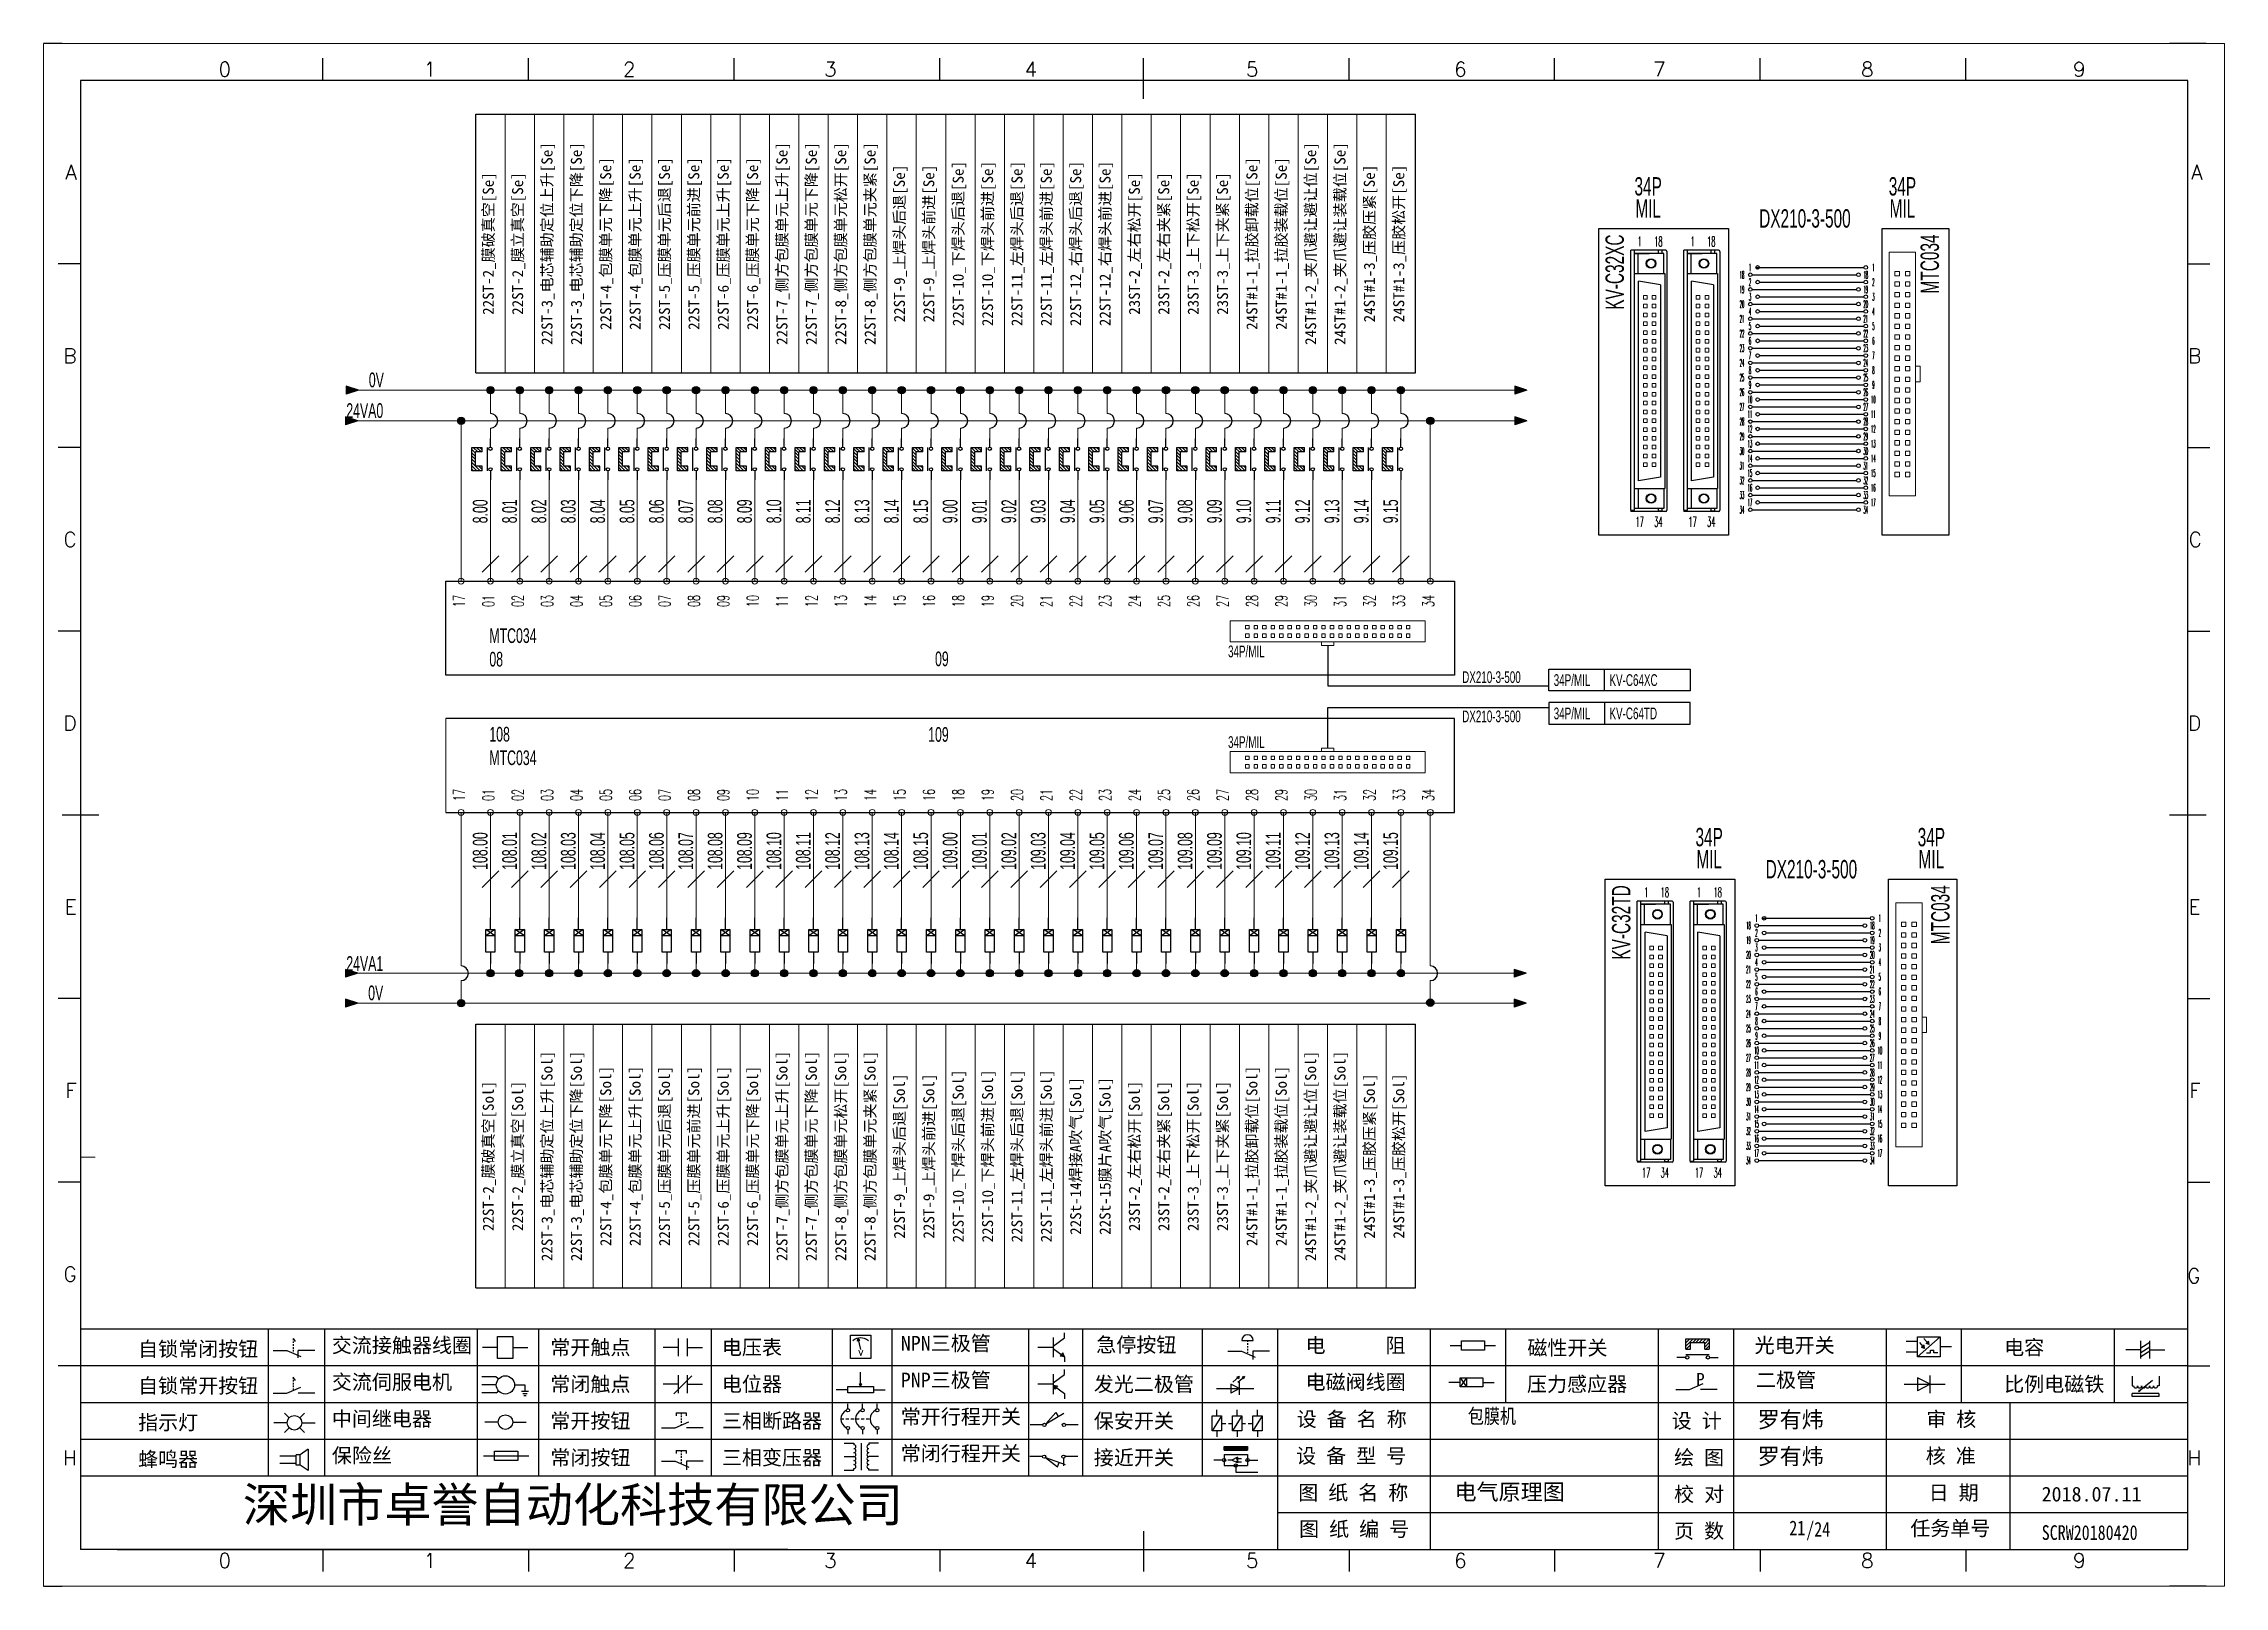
# Model space of a CAD drawing. Extents: x 49673 to 52330, y -5620 to -4375.
# Drawn here: x 51021.8 to 51318.8, y -5366.4 to -5156.4 of the extents above; entities that cross this region are included whole.
import ezdxf
from ezdxf.enums import TextEntityAlignment as Align

# ---------------------------------------------------------------- set-up
doc = ezdxf.new("R2010")
doc.units = 0
doc.header["$MEASUREMENT"] = 0
for name, color, linetype in [('AE_BOR', 1, 'Continuous'), ('Z_OM_GAIKEI', 7, 'Continuous'), ('细实线层', 7, 'Continuous')]:
    doc.layers.add(name, color=color, linetype=linetype)
doc.layers.add('Dimension', color=3, linetype='Continuous', lineweight=13)
doc.styles.get("Standard").update_dxf_attribs({"font": 'txt.shx'})
doc.styles.add('WD', font='simplex.shx', dxfattribs={"bigfont": 'gbcbig.shx'})
doc.styles.add('样式 8', font='arial.ttf')
doc.styles.add('楷体', font='STFANGSO.TTF', dxfattribs={"width": 0.8})
doc.styles.add('汉字', font='')
doc.styles.get('汉字').set_extended_font_data('新宋体')

msp = doc.modelspace()

# ---------------------------------------------------------------- texts
at = {"lineweight": 0, "style": 'WD'}
for s, height, width, p in [('1', 1.33, 0.5, (51239.17, -5183.37)), ('18', 1.333, 0.5, (51241.71, -5183.37)), ('1', 1.33, 0.5, (51246.37, -5183.37)), ('18', 1.333, 0.5, (51248.91, -5183.37)), ('18', 1, 0.3, (51253.1, -5187.9)), ('2', 1, 0.3, (51254.19, -5188.9)), ('1', 1, 0.3, (51254.19, -5186.9)), ('18', 1, 0.3, (51269.95, -5187.9)), ('2', 1, 0.3, (51270.99, -5188.9)), ('1', 1, 0.3, (51270.99, -5186.9)), ('20', 1, 0.3, (51253.1, -5191.9)), ('19', 1, 0.3, (51253.1, -5189.9)), ('3', 1, 0.3, (51254.19, -5190.9)), ('20', 1, 0.3, (51269.95, -5191.9)), ('19', 1, 0.3, (51269.95, -5189.9)), ('3', 1, 0.3, (51270.99, -5190.9)), ('21', 1, 0.3, (51253.1, -5193.9)), ('4', 1, 0.3, (51254.19, -5192.9)), ('5', 1, 0.3, (51254.19, -5194.9)), ('21', 1, 0.3, (51269.95, -5193.9)), ('4', 1, 0.3, (51270.99, -5192.9)), ('5', 1, 0.3, (51270.99, -5194.9)), ('22', 1, 0.3, (51253.1, -5195.9)), ('23', 1, 0.3, (51253.1, -5197.9)), ('6', 1, 0.3, (51254.19, -5196.9)), ('22', 1, 0.3, (51269.95, -5195.9)), ('23', 1, 0.3, (51269.95, -5197.9)), ('6', 1, 0.3, (51270.99, -5196.9)), ('24', 1, 0.3, (51253.1, -5199.9)), ('7', 1, 0.3, (51254.19, -5198.9)), ('8', 1, 0.3, (51254.19, -5200.9)), ('24', 1, 0.3, (51269.95, -5199.9)), ('7', 1, 0.3, (51270.99, -5198.9)), ('8', 1, 0.3, (51270.99, -5200.9)), ('25', 1, 0.3, (51253.1, -5201.9)), ('26', 1, 0.3, (51253.1, -5203.9)), ('9', 1, 0.3, (51254.19, -5202.9)), ('25', 1, 0.3, (51269.95, -5201.9)), ('26', 1, 0.3, (51269.95, -5203.9)), ('9', 1, 0.3, (51270.99, -5202.9)), ('27', 1, 0.3, (51253.1, -5205.9)), ('10', 1, 0.3, (51254.19, -5204.9)), ('11', 1, 0.3, (51254.19, -5206.9)), ('27', 1, 0.3, (51269.95, -5205.9)), ('10', 1, 0.3, (51270.99, -5204.9)), ('11', 1, 0.3, (51270.99, -5206.9)), ('28', 1, 0.3, (51253.1, -5207.9)), ('12', 1, 0.3, (51254.19, -5208.9)), ('28', 1, 0.3, (51269.95, -5207.9)), ('12', 1, 0.3, (51270.99, -5208.9)), ('29', 1, 0.3, (51253.1, -5209.9)), ('30', 1, 0.3, (51253.1, -5211.9)), ('13', 1, 0.3, (51254.19, -5210.9)), ('29', 1, 0.3, (51269.95, -5209.9)), ('30', 1, 0.3, (51269.95, -5211.9)), ('13', 1, 0.3, (51270.99, -5210.9)), ('31', 1, 0.3, (51253.1, -5213.9)), ('14', 1, 0.3, (51254.19, -5212.9)), ('15', 1, 0.3, (51254.19, -5214.9)), ('31', 1, 0.3, (51269.95, -5213.9)), ('14', 1, 0.3, (51270.99, -5212.9)), ('15', 1, 0.3, (51270.99, -5214.9)), ('32', 1, 0.3, (51253.1, -5215.9)), ('33', 1, 0.3, (51253.1, -5217.9)), ('16', 1, 0.3, (51254.19, -5216.9)), ('32', 1, 0.3, (51269.95, -5215.9)), ('33', 1, 0.3, (51269.95, -5217.9)), ('16', 1, 0.3, (51270.99, -5216.9)), ('17', 1.333, 0.5, (51239.17, -5221.53)), ('34', 1.333, 0.5, (51241.71, -5221.53)), ('17', 1.333, 0.5, (51246.37, -5221.53)), ('34', 1.333, 0.5, (51248.91, -5221.53)), ('34', 1, 0.3, (51253.1, -5219.9)), ('17', 1, 0.3, (51254.19, -5218.9)), ('34', 1, 0.3, (51269.95, -5219.9)), ('17', 1, 0.3, (51270.99, -5218.9)), ('1', 1.33, 0.5, (51240.05, -5271.96)), ('18', 1.333, 0.5, (51242.59, -5271.96)), ('1', 1.33, 0.5, (51247.25, -5271.96)), ('18', 1.333, 0.5, (51249.79, -5271.96)), ('18', 1, 0.3, (51253.98, -5276.49)), ('2', 1, 0.3, (51255.07, -5277.49)), ('1', 1, 0.3, (51255.07, -5275.49)), ('18', 1, 0.3, (51270.83, -5276.49)), ('2', 1, 0.3, (51271.87, -5277.49)), ('1', 1, 0.3, (51271.87, -5275.49)), ('20', 1, 0.3, (51253.98, -5280.49)), ('19', 1, 0.3, (51253.98, -5278.49)), ('3', 1, 0.3, (51255.07, -5279.49)), ('20', 1, 0.3, (51270.83, -5280.49)), ('19', 1, 0.3, (51270.83, -5278.49)), ('3', 1, 0.3, (51271.87, -5279.49)), ('21', 1, 0.3, (51253.98, -5282.49)), ('4', 1, 0.3, (51255.07, -5281.49)), ('5', 1, 0.3, (51255.07, -5283.49)), ('21', 1, 0.3, (51270.83, -5282.49)), ('4', 1, 0.3, (51271.87, -5281.49)), ('5', 1, 0.3, (51271.87, -5283.49)), ('22', 1, 0.3, (51253.98, -5284.49)), ('23', 1, 0.3, (51253.98, -5286.49)), ('6', 1, 0.3, (51255.07, -5285.49)), ('22', 1, 0.3, (51270.83, -5284.49)), ('23', 1, 0.3, (51270.83, -5286.49)), ('6', 1, 0.3, (51271.87, -5285.49)), ('24', 1, 0.3, (51253.98, -5288.49)), ('7', 1, 0.3, (51255.07, -5287.49)), ('8', 1, 0.3, (51255.07, -5289.49)), ('24', 1, 0.3, (51270.83, -5288.49)), ('7', 1, 0.3, (51271.87, -5287.49)), ('8', 1, 0.3, (51271.87, -5289.49)), ('25', 1, 0.3, (51253.98, -5290.49)), ('26', 1, 0.3, (51253.98, -5292.49)), ('9', 1, 0.3, (51255.07, -5291.49)), ('25', 1, 0.3, (51270.83, -5290.49)), ('26', 1, 0.3, (51270.83, -5292.49)), ('9', 1, 0.3, (51271.87, -5291.49)), ('27', 1, 0.3, (51253.98, -5294.49)), ('10', 1, 0.3, (51255.07, -5293.49)), ('11', 1, 0.3, (51255.07, -5295.49)), ('27', 1, 0.3, (51270.83, -5294.49)), ('10', 1, 0.3, (51271.87, -5293.49)), ('11', 1, 0.3, (51271.87, -5295.49)), ('28', 1, 0.3, (51253.98, -5296.49)), ('29', 1, 0.3, (51253.98, -5298.49)), ('12', 1, 0.3, (51255.07, -5297.49)), ('28', 1, 0.3, (51270.83, -5296.49)), ('29', 1, 0.3, (51270.83, -5298.49)), ('12', 1, 0.3, (51271.87, -5297.49)), ('30', 1, 0.3, (51253.98, -5300.49)), ('13', 1, 0.3, (51255.07, -5299.49)), ('14', 1, 0.3, (51255.07, -5301.49)), ('30', 1, 0.3, (51270.83, -5300.49)), ('13', 1, 0.3, (51271.87, -5299.49)), ('14', 1, 0.3, (51271.87, -5301.49)), ('31', 1, 0.3, (51253.98, -5302.49)), ('32', 1, 0.3, (51253.98, -5304.49)), ('15', 1, 0.3, (51255.07, -5303.49)), ('31', 1, 0.3, (51270.83, -5302.49)), ('32', 1, 0.3, (51270.83, -5304.49)), ('15', 1, 0.3, (51271.87, -5303.49)), ('33', 1, 0.3, (51253.98, -5306.49)), ('16', 1, 0.3, (51255.07, -5305.49)), ('17', 1, 0.3, (51255.07, -5307.49)), ('33', 1, 0.3, (51270.83, -5306.49)), ('16', 1, 0.3, (51271.87, -5305.49)), ('17', 1, 0.3, (51271.87, -5307.49)), ('17', 1.333, 0.5, (51240.05, -5310.12)), ('34', 1.333, 0.5, (51242.59, -5310.12)), ('17', 1.333, 0.5, (51247.25, -5310.12)), ('34', 1.333, 0.5, (51249.79, -5310.12)), ('34', 1, 0.3, (51253.98, -5308.49)), ('34', 1, 0.3, (51270.83, -5308.49))]:
    msp.add_text(s, height=height, dxfattribs=dict(at, width=width)).set_placement(p, align=Align.MIDDLE)
at = {"lineweight": 0, "style": 'WD', "width": 0.6}
for s, p in [('17', (51079.17, -5231.5)), ('01', (51083.17, -5231.5)), ('02', (51087.17, -5231.5)), ('03', (51091.17, -5231.5)), ('04', (51095.17, -5231.5)), ('05', (51099.17, -5231.5)), ('06', (51103.17, -5231.5)), ('07', (51107.17, -5231.5)), ('08', (51111.17, -5231.5)), ('09', (51115.17, -5231.5)), ('10', (51119.17, -5231.5)), ('11', (51123.17, -5231.5)), ('12', (51127.17, -5231.5)), ('13', (51131.17, -5231.5)), ('14', (51135.17, -5231.5)), ('15', (51139.17, -5231.5)), ('16', (51143.17, -5231.5)), ('18', (51147.17, -5231.5)), ('19', (51151.17, -5231.5)), ('20', (51155.17, -5231.5)), ('21', (51159.17, -5231.5)), ('22', (51163.17, -5231.5)), ('23', (51167.17, -5231.5)), ('24', (51171.17, -5231.5)), ('25', (51175.17, -5231.5)), ('26', (51179.17, -5231.5)), ('27', (51183.17, -5231.5)), ('28', (51187.17, -5231.5)), ('29', (51191.17, -5231.5)), ('30', (51195.17, -5231.5)), ('31', (51199.17, -5231.5)), ('32', (51203.17, -5231.5)), ('33', (51207.17, -5231.5)), ('34', (51211.17, -5231.5)), ('17', (51079.17, -5257.9)), ('01', (51083.17, -5257.9)), ('02', (51087.17, -5257.9)), ('03', (51091.17, -5257.9)), ('04', (51095.17, -5257.9)), ('05', (51099.17, -5257.9)), ('06', (51103.17, -5257.9)), ('07', (51107.17, -5257.9)), ('08', (51111.17, -5257.9)), ('09', (51115.17, -5257.9)), ('10', (51119.17, -5257.9)), ('11', (51123.17, -5257.9)), ('12', (51127.17, -5257.9)), ('13', (51131.17, -5257.9)), ('14', (51135.17, -5257.9)), ('15', (51139.17, -5257.9)), ('16', (51143.17, -5257.9)), ('18', (51147.17, -5257.9)), ('19', (51151.17, -5257.9)), ('20', (51155.17, -5257.9)), ('21', (51159.17, -5257.9)), ('22', (51163.17, -5257.9)), ('23', (51167.17, -5257.9)), ('24', (51171.17, -5257.9)), ('25', (51175.17, -5257.9)), ('26', (51179.17, -5257.9)), ('27', (51183.17, -5257.9)), ('28', (51187.17, -5257.9)), ('29', (51191.17, -5257.9)), ('30', (51195.17, -5257.9)), ('31', (51199.17, -5257.9)), ('32', (51203.17, -5257.9)), ('33', (51207.17, -5257.9)), ('34', (51211.17, -5257.9))]:
    msp.add_text(s, height=1.6, rotation=90, dxfattribs=at).set_placement(p, align=Align.RIGHT)
at = {"layer": 'Dimension', "lineweight": 0, "style": '样式 8', "width": 0.6}
for s, p in [('34P', (51240.32, -5177.12)), ('34P', (51274.95, -5177.12)), ('MIL', (51240.32, -5180.12)), ('DX210-3-500', (51261.67, -5181.49)), ('MIL', (51274.95, -5180.12)), ('34P', (51248.63, -5265.7)), ('34P', (51278.89, -5265.7)), ('MIL', (51248.63, -5268.7)), ('DX210-3-500', (51262.55, -5270.07)), ('MIL', (51278.89, -5268.7))]:
    msp.add_text(s, height=2.5, dxfattribs=at).set_placement(p, align=Align.CENTER)
at = {"layer": 'Dimension', "color": 3, "lineweight": 0, "style": '样式 8', "width": 0.6}
for s, height, p in [('KV-C32XC', 2.5, (51237.01, -5182.42)), ('MTC034', 2.5, (51279.92, -5182.42)), ('8.00', 2, (51082.25, -5218.48)), ('8.01', 2, (51086.25, -5218.48)), ('8.02', 2, (51090.25, -5218.48)), ('8.03', 2, (51094.25, -5218.48)), ('8.04', 2, (51098.25, -5218.48)), ('8.05', 2, (51102.25, -5218.48)), ('8.06', 2, (51106.25, -5218.48)), ('8.07', 2, (51110.25, -5218.48)), ('8.08', 2, (51114.25, -5218.48)), ('8.09', 2, (51118.25, -5218.48)), ('8.10', 2, (51122.25, -5218.48)), ('8.11', 2, (51126.25, -5218.48)), ('8.12', 2, (51130.25, -5218.48)), ('8.13', 2, (51134.25, -5218.48)), ('8.14', 2, (51138.25, -5218.48)), ('8.15', 2, (51142.25, -5218.48)), ('9.00', 2, (51146.25, -5218.48)), ('9.01', 2, (51150.25, -5218.48)), ('9.02', 2, (51154.25, -5218.48)), ('9.03', 2, (51158.25, -5218.48)), ('9.04', 2, (51162.25, -5218.48)), ('9.05', 2, (51166.25, -5218.48)), ('9.06', 2, (51170.25, -5218.48)), ('9.07', 2, (51174.25, -5218.48)), ('9.08', 2, (51178.25, -5218.48)), ('9.09', 2, (51182.25, -5218.48)), ('9.10', 2, (51186.25, -5218.48)), ('9.11', 2, (51190.25, -5218.48)), ('9.12', 2, (51194.25, -5218.48)), ('9.13', 2, (51198.25, -5218.48)), ('9.14', 2, (51202.25, -5218.48)), ('9.15', 2, (51206.25, -5218.48)), ('108.00', 2, (51082.25, -5263.79)), ('108.01', 2, (51086.25, -5263.79)), ('108.02', 2, (51090.25, -5263.79)), ('108.03', 2, (51094.25, -5263.79)), ('108.04', 2, (51098.25, -5263.79)), ('108.05', 2, (51102.25, -5263.79)), ('108.06', 2, (51106.25, -5263.79)), ('108.07', 2, (51110.25, -5263.79)), ('108.08', 2, (51114.25, -5263.79)), ('108.09', 2, (51118.25, -5263.79)), ('108.10', 2, (51122.25, -5263.79)), ('108.11', 2, (51126.25, -5263.79)), ('108.12', 2, (51130.25, -5263.79)), ('108.13', 2, (51134.25, -5263.79)), ('108.14', 2, (51138.25, -5263.79)), ('108.15', 2, (51142.25, -5263.79)), ('109.00', 2, (51146.25, -5263.79)), ('109.01', 2, (51150.25, -5263.79)), ('109.02', 2, (51154.25, -5263.79)), ('109.03', 2, (51158.25, -5263.79)), ('109.04', 2, (51162.25, -5263.79)), ('109.05', 2, (51166.25, -5263.79)), ('109.06', 2, (51170.25, -5263.79)), ('109.07', 2, (51174.25, -5263.79)), ('109.08', 2, (51178.25, -5263.79)), ('109.09', 2, (51182.25, -5263.79)), ('109.10', 2, (51186.25, -5263.79)), ('109.11', 2, (51190.25, -5263.79)), ('109.12', 2, (51194.25, -5263.79)), ('109.13', 2, (51198.25, -5263.79)), ('109.14', 2, (51202.25, -5263.79)), ('109.15', 2, (51206.25, -5263.79)), ('KV-C32TD', 2.5, (51237.89, -5271.01)), ('MTC034', 2.5, (51281.36, -5271.01))]:
    msp.add_text(s, height=height, rotation=90, dxfattribs=at).set_placement(p, align=Align.RIGHT)
at = {"layer": 'Dimension', "lineweight": 0, "style": '样式 8', "width": 0.6}
for s, p in [('0V', (51068.14, -5203.22)), ('24VA0', (51068.05, -5207.39)), ('24VA1', (51068.05, -5282.66)), ('0V', (51068.05, -5286.66))]:
    msp.add_text(s, height=2, dxfattribs=at).set_placement(p, align=Align.RIGHT)
at = {"layer": 'Dimension', "color": 3, "lineweight": 0, "style": '样式 8', "width": 0.6}
for s, height, p in [('MTC034', 2, (51082.5, -5238.03)), ('34P/MIL', 1.6, (51183.1, -5239.98)), ('08', 2, (51082.5, -5241.23)), ('DX210-3-500', 1.6, (51214.99, -5243.48)), ('DX210-3-500', 1.6, (51214.99, -5248.82)), ('108', 2, (51082.5, -5251.45)), ('34P/MIL', 1.6, (51183.1, -5252.32)), ('MTC034', 2, (51082.5, -5254.65))]:
    msp.add_text(s, height=height, dxfattribs=at).set_placement(p)
for s, p in [('09', (51145.06, -5241.19)), ('109', (51145.06, -5251.48))]:
    msp.add_text(s, height=2, dxfattribs=at).set_placement(p, align=Align.RIGHT)
for s, p in [('34P/MIL', (51227.46, -5243.08)), ('KV-C64XC', (51235.05, -5243.08)), ('34P/MIL', (51227.46, -5247.62)), ('KV-C64TD', (51235.05, -5247.62))]:
    msp.add_text(s, height=1.6, dxfattribs=at).set_placement(p, align=Align.MIDDLE_LEFT)
at = {"layer": 'Dimension', "color": 0, "lineweight": 0, "char_height": 1.5, "attachment_point": 2, "rotation": 90}
for s, insert, width in [('{\\f宋体|b0|i0|c134|p0;22ST-3_电芯辅助定位上升[Se]}', (51089.6, -5183.66), 33.299), ('{\\f宋体|b0|i0|c134|p0;22ST-3_电芯辅助定位下降[Se]}', (51093.6, -5183.66), 33.299), ('{\\f宋体|b0|i0|c134|p0;22ST-7_侧方包膜单元上升[Se]}', (51121.6, -5183.66), 33.299), ('{\\f宋体|b0|i0|c134|p0;22ST-7_侧方包膜单元下降[Se]}', (51125.6, -5183.66), 33.299), ('{\\f宋体|b0|i0|c134|p0;22ST-8_侧方包膜单元松开[Se]}', (51129.6, -5183.66), 33.299), ('{\\f宋体|b0|i0|c134|p0;22ST-8_侧方包膜单元夹紧[Se]}', (51133.6, -5183.66), 33.299), ('{\\f宋体|b0|i0|c134|p0;24ST#1-2_夹爪避让避让位[Se]}', (51193.6, -5183.66), 33.299), ('{\\f宋体|b0|i0|c134|p0;24ST#1-2_夹爪避让装载位[Se]}', (51197.6, -5183.66), 33.299), ('{\\f宋体|b0|i0|c134|p0;22ST-4_包膜单元下降[Se]}', (51097.6, -5183.66), 33.299), ('{\\f宋体|b0|i0|c134|p0;22ST-4_包膜单元上升[Se]}', (51101.6, -5183.66), 33.299), ('{\\f宋体|b0|i0|c134|p0;22ST-5_压膜单元后退[Se]}', (51105.6, -5183.66), 33.299), ('{\\f宋体|b0|i0|c134|p0;22ST-5_压膜单元前进[Se]}', (51109.6, -5183.66), 33.299), ('{\\f宋体|b0|i0|c134|p0;22ST-6_压膜单元上升[Se]}', (51113.6, -5183.66), 33.299), ('{\\f宋体|b0|i0|c134|p0;22ST-6_压膜单元下降[Se]}', (51117.6, -5183.66), 33.299), ('{\\f宋体|b0|i0|c134|p0;22ST-9_上焊头后退[Se]}', (51137.6, -5183.66), 33.299), ('{\\f宋体|b0|i0|c134|p0;22ST-9_上焊头前进[Se]}', (51141.6, -5183.66), 33.299), ('{\\f宋体|b0|i0|c134|p0;22ST-10_下焊头后退[Se]}', (51145.6, -5183.66), 33.299), ('{\\f宋体|b0|i0|c134|p0;22ST-10_下焊头前进[Se]}', (51149.6, -5183.66), 33.299), ('{\\f宋体|b0|i0|c134|p0;22ST-11_左焊头后退[Se]}', (51153.6, -5183.66), 33.299), ('{\\f宋体|b0|i0|c134|p0;22ST-11_左焊头前进[Se]}', (51157.6, -5183.66), 33.299), ('{\\f宋体|b0|i0|c134|p0;22ST-12_右焊头后退[Se]}', (51161.6, -5183.66), 33.299), ('{\\f宋体|b0|i0|c134|p0;22ST-12_右焊头前进[Se]}', (51165.6, -5183.66), 33.299), ('{\\f宋体|b0|i0|c134|p0;24ST#1-1_拉胶卸载位[Se]}', (51185.6, -5183.66), 33.299), ('{\\f宋体|b0|i0|c134|p0;24ST#1-1_拉胶装载位[Se]}', (51189.6, -5183.66), 33.299), ('{\\f宋体|b0|i0|c134|p0;24ST#1-3_压胶压紧[Se]}', (51201.6, -5183.66), 33.299), ('{\\f宋体|b0|i0|c134|p0;24ST#1-3_压胶松开[Se]}', (51205.6, -5183.66), 33.299), ('{\\f宋体|b0|i0|c134|p0;22ST-2_膜破真空[Se]}', (51081.6, -5183.66), 33.299), ('{\\f宋体|b0|i0|c134|p0;22ST-2_膜立真空[Se]}', (51085.6, -5183.66), 33.299), ('{\\f宋体|b0|i0|c134|p0;23ST-2_左右松开[Se]}', (51169.6, -5183.66), 33.299), ('{\\f宋体|b0|i0|c134|p0;23ST-2_左右夹紧[Se]}', (51173.6, -5183.66), 33.299), ('{\\f宋体|b0|i0|c134|p0;23ST-3_上下松开[Se]}', (51177.6, -5183.66), 33.299), ('{\\f宋体|b0|i0|c134|p0;23ST-3_上下夹紧[Se]}', (51181.6, -5183.66), 33.299), ('{\\f宋体|b0|i0|c134|p0;22ST-3_电芯辅助定位上升[Sol]}', (51089.6, -5307.87), 33.9962), ('{\\f宋体|b0|i0|c134|p0;22ST-3_电芯辅助定位下降[Sol]}', (51093.6, -5307.87), 33.9962), ('{\\f宋体|b0|i0|c134|p0;22ST-7_侧方包膜单元上升[Sol]}', (51121.6, -5307.87), 33.9962), ('{\\f宋体|b0|i0|c134|p0;22ST-7_侧方包膜单元下降[Sol]}', (51125.6, -5307.87), 33.9962), ('{\\f宋体|b0|i0|c134|p0;22ST-8_侧方包膜单元松开[Sol]}', (51129.6, -5307.87), 33.9962), ('{\\f宋体|b0|i0|c134|p0;22ST-8_侧方包膜单元夹紧[Sol]}', (51133.6, -5307.87), 33.9962), ('{\\f宋体|b0|i0|c134|p0;24ST#1-2_夹爪避让避让位[Sol]}', (51193.6, -5307.87), 33.9962), ('{\\f宋体|b0|i0|c134|p0;24ST#1-2_夹爪避让装载位[Sol]}', (51197.6, -5307.87), 33.9962), ('{\\f宋体|b0|i0|c134|p0;22ST-2_膜破真空[Sol]}', (51081.6, -5307.87), 33.9962), ('{\\f宋体|b0|i0|c134|p0;22ST-2_膜立真空[Sol]}', (51085.6, -5307.87), 33.9962), ('{\\f宋体|b0|i0|c134|p0;22ST-4_包膜单元下降[Sol]}', (51097.6, -5307.87), 33.9962), ('{\\f宋体|b0|i0|c134|p0;22ST-4_包膜单元上升[Sol]}', (51101.6, -5307.87), 33.9962), ('{\\f宋体|b0|i0|c134|p0;22ST-5_压膜单元后退[Sol]}', (51105.6, -5307.87), 33.9962), ('{\\f宋体|b0|i0|c134|p0;22ST-5_压膜单元前进[Sol]}', (51109.6, -5307.87), 33.9962), ('{\\f宋体|b0|i0|c134|p0;22ST-6_压膜单元上升[Sol]}', (51113.6, -5307.87), 33.9962), ('{\\f宋体|b0|i0|c134|p0;22ST-6_压膜单元下降[Sol]}', (51117.6, -5307.87), 33.9962), ('{\\f宋体|b0|i0|c134|p0;22ST-9_上焊头后退[Sol]}', (51137.6, -5307.87), 33.9962), ('{\\f宋体|b0|i0|c134|p0;22ST-9_上焊头前进[Sol]}', (51141.6, -5307.87), 33.9962), ('{\\f宋体|b0|i0|c134|p0;22ST-10_下焊头后退[Sol]}', (51145.6, -5307.87), 33.9962), ('{\\f宋体|b0|i0|c134|p0;22ST-10_下焊头前进[Sol]}', (51149.6, -5307.87), 33.9962), ('{\\f宋体|b0|i0|c134|p0;22ST-11_左焊头后退[Sol]}', (51153.6, -5307.87), 33.9962), ('{\\f宋体|b0|i0|c134|p0;22ST-11_左焊头前进[Sol]}', (51157.6, -5307.87), 33.9962), ('{\\f宋体|b0|i0|c134|p0;22St-14焊接A吹气[Sol]}', (51161.6, -5307.87), 33.9962), ('{\\f宋体|b0|i0|c134|p0;22St-15膜片A吹气[Sol]}', (51165.6, -5307.87), 33.9962), ('{\\f宋体|b0|i0|c134|p0;23ST-2_左右松开[Sol]}', (51169.6, -5307.87), 33.9962), ('{\\f宋体|b0|i0|c134|p0;23ST-2_左右夹紧[Sol]}', (51173.6, -5307.87), 33.9962), ('{\\f宋体|b0|i0|c134|p0;23ST-3_上下松开[Sol]}', (51177.6, -5307.87), 33.9962), ('{\\f宋体|b0|i0|c134|p0;23ST-3_上下夹紧[Sol]}', (51181.6, -5307.87), 33.9962), ('{\\f宋体|b0|i0|c134|p0;24ST#1-1_拉胶卸载位[Sol]}', (51185.6, -5307.87), 33.9962), ('{\\f宋体|b0|i0|c134|p0;24ST#1-1_拉胶装载位[Sol]}', (51189.6, -5307.87), 33.9962), ('{\\f宋体|b0|i0|c134|p0;24ST#1-3_压胶压紧[Sol]}', (51201.6, -5307.87), 33.9962), ('{\\f宋体|b0|i0|c134|p0;24ST#1-3_压胶松开[Sol]}', (51205.6, -5307.87), 33.9962)]:
    msp.add_mtext(s, dxfattribs=dict(at, insert=insert, width=width))
at = {"layer": 'Dimension', "color": 0, "lineweight": 0, "insert": (51259.54, -5357.49), "char_height": 2, "width": 2.9421, "attachment_point": 1, "style": '楷体'}
msp.add_mtext('21', dxfattribs=at)

# ---------------------------------------------------------------- blocks, each defined once
blk = doc.blocks.new('磁性开关')
at = {"linetype": 'ByBlock'}
h = blk.add_hatch(dxfattribs=at)
h.set_pattern_fill('ANSI31', color=256, scale=0.1, style=0)
h.set_pattern_definition([(45, (0, 0), (-0.224506403, 0.224506403), [])])
h.paths.add_polyline_path([(-1910.88, -776.69), (-1910.88, -775.29), (-1907.69, -775.29), (-1907.69, -776.69), (-1908.31, -776.69), (-1908.31, -775.79), (-1910.25, -775.79), (-1910.25, -776.69)])
for p, q in [((-1910.91, -777.81), (-1912.09, -777.81)), ((-1910.88, -776.69), (-1910.88, -775.29)), ((-1910.88, -775.29), (-1907.69, -775.29)), ((-1910.88, -776.69), (-1910.25, -776.69)), ((-1910.88, -777.39), (-1907.69, -777.39)), ((-1910.25, -776.69), (-1910.25, -775.79)), ((-1910.25, -775.79), (-1908.31, -775.79)), ((-1908.31, -776.69), (-1908.31, -775.79)), ((-1908.31, -776.69), (-1907.69, -776.69)), ((-1907.69, -775.29), (-1907.69, -776.69)), ((-1907.66, -777.81), (-1906.48, -777.81))]:
    blk.add_line(p, q, dxfattribs=at)
for centre in [(-1910.68, -777.81), (-1907.88, -777.81)]:
    blk.add_circle(centre, 0.225, dxfattribs=at)
blk = doc.blocks.new('*U28')
at = {"linetype": 'ByBlock'}
for p, q in [((-1909.23, -780.45), (-1909.23, -780.67)), ((-1909.23, -780.45), (-1908.92, -780.84)), ((-1909.23, -780.84), (-1909.23, -781.05)), ((-1911.92, -782.07), (-1910.06, -782.07)), ((-1910.06, -782.07), (-1908.18, -782.88)), ((-1909.23, -781.23), (-1909.23, -781.44)), ((-1909.23, -781.61), (-1909.23, -781.83)), ((-1909.23, -782), (-1909.23, -782.21)), ((-1909.23, -782.38), (-1909.23, -782.43)), ((-1908.52, -783.07), (-1908.52, -782.07)), ((-1906.25, -782.07), (-1908.52, -782.07))]:
    blk.add_line(p, q, dxfattribs=at)
blk = doc.blocks.new('*U30')
at = {"linetype": 'ByBlock'}
for p, q in [((-1911.92, -792.89), (-1910.06, -792.89)), ((-1910.06, -792.89), (-1908.18, -792.08)), ((-1908.88, -791.17), (-1909.23, -790.71)), ((-1909.23, -790.71), (-1909.23, -790.92)), ((-1909.23, -791.09), (-1909.23, -791.31)), ((-1909.23, -791.48), (-1909.23, -791.69)), ((-1909.23, -791.86), (-1909.23, -792.08)), ((-1909.23, -792.25), (-1909.23, -792.47)), ((-1906.25, -792.89), (-1908.52, -792.89))]:
    blk.add_line(p, q, dxfattribs=at)
blk = doc.blocks.new('蜂鸣器')
at = {"linetype": 'ByBlock'}
for p, q in [((-1907.17, -795.53), (-1908.25, -796.26)), ((-1907.17, -795.53), (-1907.17, -798.41)), ((-1908.8, -796.48), (-1911.01, -796.48)), ((-1908.8, -797.46), (-1911.01, -797.46)), ((-1908.25, -796.26), (-1908.8, -796.26)), ((-1908.8, -797.68), (-1908.8, -796.26)), ((-1908.25, -797.68), (-1908.8, -797.68)), ((-1908.25, -797.68), (-1908.25, -796.26)), ((-1907.17, -798.41), (-1908.25, -797.68))]:
    blk.add_line(p, q, dxfattribs=at)
blk = doc.blocks.new('指示灯')
at = {"linetype": 'ByBlock'}
for p, q in [((-1854.25, -776.92), (-1856.06, -776.92)), ((-1854.62, -775.59), (-1853.97, -776.23)), ((-1854.62, -778.25), (-1853.97, -777.61)), ((-1851.9, -775.59), (-1852.54, -776.23)), ((-1851.9, -778.25), (-1852.54, -777.61)), ((-1852.26, -776.92), (-1850.45, -776.92))]:
    blk.add_line(p, q, dxfattribs=at)
blk.add_circle((-1853.26, -776.92), 0.992, dxfattribs=at)
blk = doc.blocks.new('光电开关')
at = {"linetype": 'ByBlock'}
h = blk.add_hatch(dxfattribs=at)
h.set_pattern_fill('ANSI31', color=256, scale=0.01, style=0)
h.set_pattern_definition([(45, (0.172267, 0), (-0.0224506403, 0.0224506403), [])])
h.paths.add_polyline_path([(-1882.44, -776.34), (-1882.5, -775.91), (-1882.68, -776.07)])
h.paths.add_polyline_path([(-1882.86, -776.23), (-1882.44, -776.34), (-1882.68, -776.07)])
h.paths.add_polyline_path([(-1883.05, -776.88), (-1883.11, -776.45), (-1883.29, -776.61)])
h.paths.add_polyline_path([(-1883.47, -776.77), (-1883.05, -776.88), (-1883.29, -776.61)])
for p, q in [((-1884.01, -775.96), (-1885.56, -775.96)), ((-1884.01, -777.39), (-1885.56, -777.39)), ((-1880.91, -775.3), (-1884.01, -778.05)), ((-1883.75, -776.09), (-1883.05, -776.88)), ((-1883.11, -776.45), (-1883.47, -776.77)), ((-1883.05, -776.88), (-1883.47, -776.77)), ((-1883.14, -775.55), (-1882.44, -776.34)), ((-1883.05, -776.88), (-1883.11, -776.45)), ((-1882.5, -775.91), (-1882.86, -776.23)), ((-1882.44, -776.34), (-1882.86, -776.23)), ((-1882.78, -777.47), (-1882.23, -777.47)), ((-1882.44, -776.34), (-1882.5, -775.91)), ((-1882.23, -777.47), (-1882.23, -777.14)), ((-1882.23, -777.14), (-1881.78, -777.14)), ((-1881.78, -777.47), (-1881.78, -777.14)), ((-1881.23, -777.47), (-1881.78, -777.47)), ((-1879.37, -776.67), (-1880.91, -776.67))]:
    blk.add_line(p, q, dxfattribs=at)
blk.add_lwpolyline([(-1884.01, -775.3), (-1880.91, -775.3), (-1880.91, -778.05), (-1884.01, -778.05)], close=True, dxfattribs=at)
blk = doc.blocks.new('交流接触器线圈')
at = {"linetype": 'ByBlock'}
for p, q in [((-1880.82, -781.77), (-1882.87, -781.77)), ((-1878.72, -781.77), (-1876.67, -781.77))]:
    blk.add_line(p, q, dxfattribs=at)
blk.add_lwpolyline([(-1880.82, -780.28), (-1878.72, -780.28), (-1878.72, -783.26), (-1880.82, -783.26)], close=True, dxfattribs=at)
blk = doc.blocks.new('交流伺服电机')
at = {"linetype": 'ByBlock'}
for p, q in [((-1880.97, -785.75), (-1882.94, -785.75)), ((-1880.97, -786.85), (-1882.94, -786.85)), ((-1880.97, -785.75), (-1880.65, -786.03)), ((-1878.49, -786.85), (-1877.07, -786.85)), ((-1877.07, -786.85), (-1877.07, -787.72)), ((-1880.97, -787.94), (-1882.94, -787.94)), ((-1880.97, -787.94), (-1880.65, -787.67)), ((-1877.54, -787.72), (-1876.59, -787.72)), ((-1877.38, -788.01), (-1876.75, -788.01)), ((-1877.23, -788.29), (-1876.9, -788.29))]:
    blk.add_line(p, q, dxfattribs=at)
blk.add_circle((-1879.73, -786.85), 1.24, dxfattribs=at)
blk = doc.blocks.new('中间继电器')
at = {"linetype": 'ByBlock'}
for p, q in [((-1880.72, -791.92), (-1882.54, -791.92)), ((-1878.74, -791.92), (-1876.92, -791.92))]:
    blk.add_line(p, q, dxfattribs=at)
blk.add_circle((-1879.73, -791.92), 0.992, dxfattribs=at)
blk = doc.blocks.new('保险丝')
at = {"linetype": 'ByBlock'}
blk.add_line((-1882.72, -796.49), (-1876.55, -796.49), dxfattribs=at)
blk.add_lwpolyline([(-1881.2, -795.86), (-1878.06, -795.86), (-1878.06, -797.12), (-1881.2, -797.12)], close=True, dxfattribs=at)
blk = doc.blocks.new('常开按钮')
at = {"linetype": 'ByBlock'}
for p, q in [((-1910.06, -787.73), (-1908.18, -786.93)), ((-1909.9, -785.68), (-1908.56, -785.68)), ((-1909.9, -785.68), (-1909.9, -786.07)), ((-1909.23, -785.68), (-1909.23, -785.89)), ((-1909.23, -786.06), (-1909.23, -786.28)), ((-1909.23, -786.45), (-1909.23, -786.67)), ((-1909.23, -786.84), (-1909.23, -787.05)), ((-1908.56, -785.68), (-1908.56, -786.07)), ((-1911.92, -787.73), (-1910.06, -787.73)), ((-1909.23, -787.22), (-1909.23, -787.38)), ((-1906.25, -787.73), (-1908.52, -787.73))]:
    blk.add_line(p, q, dxfattribs=at)
blk = doc.blocks.new('常开触点')
at = {"linetype": 'ByBlock'}
for p, q in [((-1853.82, -782.99), (-1853.82, -780.56)), ((-1852.6, -782.99), (-1852.6, -780.56)), ((-1853.82, -781.77), (-1855.88, -781.77)), ((-1852.6, -781.77), (-1850.55, -781.77))]:
    blk.add_line(p, q, dxfattribs=at)
blk = doc.blocks.new('常闭触点')
at = {"linetype": 'ByBlock'}
for p, q in [((-1853.82, -786.77), (-1855.88, -786.77)), ((-1852.01, -785.66), (-1854.43, -788.1)), ((-1853.82, -787.99), (-1853.82, -785.56)), ((-1852.6, -787.99), (-1852.6, -785.56)), ((-1852.6, -786.77), (-1850.55, -786.77))]:
    blk.add_line(p, q, dxfattribs=at)
blk = doc.blocks.new('常闭按钮')
at = {"linetype": 'ByBlock'}
for p, q in [((-1856.13, -792.28), (-1854.28, -792.28)), ((-1854.28, -792.28), (-1852.4, -793.09)), ((-1854.11, -790.83), (-1852.77, -790.83)), ((-1854.11, -790.83), (-1854.11, -791.22)), ((-1853.44, -790.83), (-1853.44, -791.04)), ((-1853.44, -791.21), (-1853.44, -791.43)), ((-1853.44, -791.6), (-1853.44, -791.82)), ((-1853.44, -791.99), (-1853.44, -792.2)), ((-1853.44, -792.37), (-1853.44, -792.53)), ((-1852.77, -790.83), (-1852.77, -791.22)), ((-1850.47, -792.28), (-1852.73, -792.28)), ((-1852.73, -792.28), (-1852.73, -793.43))]:
    blk.add_line(p, q, dxfattribs=at)
blk = doc.blocks.new('电磁阀线圈')
at = {"linetype": 'ByBlock'}
for p, q in [((-1854.61, -795.92), (-1853.75, -797.16)), ((-1853.75, -795.92), (-1854.61, -797.16)), ((-1853.75, -795.92), (-1853.75, -797.16)), ((-1854.61, -796.54), (-1856.17, -796.54)), ((-1851.53, -796.54), (-1849.97, -796.54))]:
    blk.add_line(p, q, dxfattribs=at)
blk.add_lwpolyline([(-1854.61, -795.92), (-1851.53, -795.92), (-1851.53, -797.16), (-1854.61, -797.16)], close=True, dxfattribs=at)
blk = doc.blocks.new('电压表')
at = {"linetype": 'ByBlock'}
for p, q in [((-1814.84, -780.75), (-1814.91, -781.13)), ((-1814.6, -781.05), (-1814.91, -781.13)), ((-1814.84, -780.75), (-1814.46, -782.26)), ((-1814.84, -780.75), (-1814.6, -781.05))]:
    blk.add_line(p, q, dxfattribs=at)
blk.add_lwpolyline([(-1815.84, -780.34), (-1813.07, -780.34), (-1813.07, -783.49), (-1815.84, -783.49)], close=True, dxfattribs=at)
blk.add_arc((-1814.46, -782.26), 1.56, 46.8313, 133.1687, dxfattribs=at)
at = {"linetype": 'ByBlock', "insert": (-1814.7, -782.39), "char_height": 0.75, "width": 0.6768, "attachment_point": 1}
blk.add_mtext('V', dxfattribs=at)
blk = doc.blocks.new('电位器')
at = {"linetype": 'ByBlock'}
for p, q in [((-1814.45, -787.3), (-1814.62, -786.96)), ((-1814.62, -786.96), (-1814.27, -786.96)), ((-1814.45, -787.3), (-1814.45, -785.39)), ((-1814.45, -787.3), (-1814.27, -786.96)), ((-1816.21, -787.75), (-1817.79, -787.75)), ((-1812.68, -787.75), (-1811.1, -787.75))]:
    blk.add_line(p, q, dxfattribs=at)
blk.add_lwpolyline([(-1816.21, -787.3), (-1812.68, -787.3), (-1812.68, -788.2), (-1816.21, -788.2)], close=True, dxfattribs=at)
blk = doc.blocks.new('三相断路器')
at = {"linetype": 'ByBlock'}
for p, q in [((-1816.17, -790.33), (-1816.17, -789.7)), ((-1814.17, -790.33), (-1814.17, -789.7)), ((-1812.18, -790.33), (-1812.18, -789.7)), ((-1817.14, -791.74), (-1816.72, -791.74)), ((-1816.45, -791.74), (-1816.03, -791.74)), ((-1815.76, -791.74), (-1815.34, -791.74)), ((-1815.07, -791.74), (-1814.65, -791.74)), ((-1814.38, -791.74), (-1813.96, -791.74)), ((-1813.69, -791.74), (-1813.27, -791.74)), ((-1816.17, -793.19), (-1816.17, -793.83)), ((-1814.17, -793.19), (-1814.17, -793.83)), ((-1812.18, -793.19), (-1812.18, -793.83))]:
    blk.add_line(p, q, dxfattribs=at)
for centre in [(-1816.17, -790.55), (-1816.17, -792.98), (-1814.17, -790.55), (-1814.17, -792.98), (-1812.18, -790.55), (-1812.18, -792.98)]:
    blk.add_circle(centre, 0.219, dxfattribs=at)
for centre in [(-1815.81, -791.74), (-1813.82, -791.74), (-1811.83, -791.74)]:
    blk.add_arc(centre, 1.32, 115.5791, 244.4209, dxfattribs=at)
blk = doc.blocks.new('三相变压器')
at = {"linetype": 'ByBlock'}
for p, q in [((-1816.69, -795.03), (-1815.37, -795.03)), ((-1815.37, -795.03), (-1815.37, -795.24)), ((-1814.34, -798.7), (-1814.34, -795.04)), ((-1812, -795.03), (-1813.32, -795.03)), ((-1813.32, -795.03), (-1813.32, -795.24)), ((-1816.69, -796.87), (-1815.37, -796.87)), ((-1816.69, -798.71), (-1815.37, -798.71)), ((-1815.37, -798.71), (-1815.37, -798.5)), ((-1812, -796.87), (-1813.32, -796.87)), ((-1813.32, -798.71), (-1813.32, -798.5)), ((-1812, -798.71), (-1813.32, -798.71))]:
    blk.add_line(p, q, dxfattribs=at)
for centre, start, end in [((-1815.37, -795.51), 270, 90), ((-1815.37, -796.06), 270, 90), ((-1813.32, -795.51), 90, 270), ((-1813.32, -796.06), 90, 270), ((-1815.37, -796.6), 270, 90), ((-1815.37, -797.14), 270, 90), ((-1815.37, -797.68), 270, 90), ((-1815.37, -798.23), 270, 90), ((-1813.32, -796.6), 90, 270), ((-1813.32, -797.14), 90, 270), ((-1813.32, -797.68), 90, 270), ((-1813.32, -798.23), 90, 270)]:
    blk.add_arc(centre, 0.271, start, end, dxfattribs=at)
blk = doc.blocks.new('压力感应器')
at = {"linetype": 'ByBlock'}
for p, q in [((-1817.44, -777.73), (-1815.59, -777.73)), ((-1815.59, -777.73), (-1813.71, -776.93)), ((-1811.78, -777.73), (-1814.05, -777.73))]:
    blk.add_line(p, q, dxfattribs=at)
at = {"linetype": 'ByBlock', "insert": (-1814.65, -775.48), "char_height": 1.68, "width": 1.2242, "attachment_point": 1}
blk.add_mtext('{\\fNSimSun|b0|i0|c134|p49;P}', dxfattribs=at)
blk = doc.blocks.new('二极管')
at = {"linetype": 'ByBlock'}
for p, q in [((-1787.52, -776.77), (-1781.92, -776.77)), ((-1783.97, -776.77), (-1785.69, -775.9)), ((-1785.69, -775.9), (-1785.69, -777.65)), ((-1783.97, -776.77), (-1785.69, -777.65)), ((-1783.97, -777.99), (-1783.97, -775.56))]:
    blk.add_line(p, q, dxfattribs=at)
blk = doc.blocks.new('NPN三极管')
at = {"linetype": 'ByBlock'}
for p, q in [((-1785.73, -780.61), (-1785.73, -783.32)), ((-1785.73, -781.82), (-1784.15, -780.66)), ((-1784.15, -780.66), (-1784.15, -779.98)), ((-1785.73, -781.97), (-1787.81, -781.97)), ((-1785.73, -782.11), (-1784.15, -783.27)), ((-1784.41, -782.73), (-1784.74, -783.18)), ((-1784.15, -783.27), (-1784.74, -783.18)), ((-1784.15, -783.27), (-1784.41, -782.73)), ((-1784.15, -783.27), (-1784.15, -783.96))]:
    blk.add_line(p, q, dxfattribs=at)
blk = doc.blocks.new('PNP三极管')
at = {"linetype": 'ByBlock'}
for p, q in [((-1784.9, -786.74), (-1786.98, -786.74)), ((-1784.9, -785.38), (-1784.9, -788.09)), ((-1784.9, -786.59), (-1783.32, -785.43)), ((-1784.9, -786.88), (-1783.32, -788.04)), ((-1784.9, -786.88), (-1784.31, -786.97)), ((-1784.9, -786.88), (-1784.64, -787.42)), ((-1784.31, -786.97), (-1784.64, -787.42)), ((-1783.32, -785.43), (-1783.32, -784.75)), ((-1783.32, -788.04), (-1783.32, -788.73))]:
    blk.add_line(p, q, dxfattribs=at)
blk = doc.blocks.new('常开行程开关')
at = {"linetype": 'ByBlock'}
for p, q in [((-1786.29, -792.3), (-1788.01, -792.3)), ((-1785.89, -792.17), (-1784.52, -790.62)), ((-1785.89, -792.17), (-1783.43, -790.72)), ((-1784.52, -790.62), (-1784.19, -791.17)), ((-1781.48, -792.3), (-1783.21, -792.3))]:
    blk.add_line(p, q, dxfattribs=at)
for centre in [(-1786.07, -792.3), (-1783.42, -792.3)]:
    blk.add_circle(centre, 0.219, dxfattribs=at)
blk = doc.blocks.new('常闭行程开关')
at = {"linetype": 'ByBlock'}
for p, q in [((-1786.34, -796.62), (-1788.07, -796.62)), ((-1785.93, -796.72), (-1783.25, -797.7)), ((-1785.93, -796.72), (-1784.3, -798)), ((-1784.3, -798), (-1784.08, -797.4)), ((-1783.48, -796.84), (-1783.48, -797.85)), ((-1781.54, -796.62), (-1783.26, -796.62))]:
    blk.add_line(p, q, dxfattribs=at)
for centre in [(-1786.12, -796.62), (-1783.48, -796.62)]:
    blk.add_circle(centre, 0.219, dxfattribs=at)
blk = doc.blocks.new('电容')
at = {"linetype": 'ByBlock'}
for p, q in [((-1756.08, -782.99), (-1756.08, -780.56)), ((-1754.86, -780.79), (-1756.08, -781.55)), ((-1754.86, -782.99), (-1754.86, -780.56)), ((-1756.08, -781.77), (-1758.13, -781.77)), ((-1754.86, -781.44), (-1756.08, -782.2)), ((-1754.86, -781.99), (-1756.08, -782.75)), ((-1754.86, -781.77), (-1752.81, -781.77))]:
    blk.add_line(p, q, dxfattribs=at)
blk = doc.blocks.new('发光二极管')
at = {"linetype": 'ByBlock'}
for p, q in [((-1758.01, -786.77), (-1752.89, -786.77)), ((-1754.84, -786.77), (-1756.04, -786.16)), ((-1756.04, -786.16), (-1756.04, -787.39)), ((-1754.84, -786.77), (-1756.04, -787.39)), ((-1755.78, -785.92), (-1754.89, -785.14)), ((-1754.89, -785.14), (-1755.2, -785.22)), ((-1755.2, -785.22), (-1755.01, -785.43)), ((-1755.08, -785.92), (-1754.18, -785.14)), ((-1754.89, -785.14), (-1755.01, -785.43)), ((-1754.84, -787.63), (-1754.84, -785.92)), ((-1754.18, -785.14), (-1754.49, -785.22)), ((-1754.49, -785.22), (-1754.31, -785.43)), ((-1754.18, -785.14), (-1754.31, -785.43))]:
    blk.add_line(p, q, dxfattribs=at)
blk = doc.blocks.new('比例电磁阀')
at = {"linetype": 'ByBlock'}
for p, q in [((-1757.26, -775.38), (-1757.26, -776.71)), ((-1757.26, -776.71), (-1757.05, -776.71)), ((-1753.6, -777.73), (-1757.25, -777.73)), ((-1757.25, -778.13), (-1757.25, -777.73)), ((-1753.6, -778.13), (-1757.25, -778.13)), ((-1754.5, -775.98), (-1756.35, -777.44)), ((-1756.35, -777.44), (-1756.25, -777.25)), ((-1756.35, -777.44), (-1756.15, -777.38)), ((-1756.15, -777.38), (-1756.25, -777.25)), ((-1753.58, -776.71), (-1753.8, -776.71)), ((-1753.6, -777.73), (-1753.6, -778.13)), ((-1753.58, -775.38), (-1753.58, -776.71))]:
    blk.add_line(p, q, dxfattribs=at)
for centre in [(-1756.78, -776.71), (-1756.24, -776.71), (-1755.7, -776.71), (-1755.15, -776.71), (-1754.61, -776.71), (-1754.07, -776.71)]:
    blk.add_arc(centre, 0.271, 180, 0, dxfattribs=at)
blk = doc.blocks.new('保安开关')
at = {"linetype": 'ByBlock'}
for p, q in [((-1757.96, -790.79), (-1757.96, -789.97)), ((-1755.17, -790.79), (-1755.17, -789.97)), ((-1752.39, -790.79), (-1752.39, -789.97)), ((-1757.33, -790.79), (-1758.6, -792.81)), ((-1757.96, -792.81), (-1757.96, -793.62)), ((-1757.33, -791.8), (-1756.72, -791.8)), ((-1756.35, -791.8), (-1755.89, -791.8)), ((-1754.54, -790.79), (-1755.81, -792.81)), ((-1755.17, -792.81), (-1755.17, -793.62)), ((-1754.52, -791.8), (-1754.06, -791.8)), ((-1753.69, -791.8), (-1753.08, -791.8)), ((-1751.75, -790.79), (-1753.02, -792.81)), ((-1752.39, -792.81), (-1752.39, -793.62))]:
    blk.add_line(p, q, dxfattribs=at)
for points in [[(-1758.6, -790.79), (-1757.33, -790.79), (-1757.33, -792.81), (-1758.6, -792.81)], [(-1755.81, -790.79), (-1754.54, -790.79), (-1754.54, -792.81), (-1755.81, -792.81)], [(-1753.02, -790.79), (-1751.75, -790.79), (-1751.75, -792.81), (-1753.02, -792.81)]]:
    blk.add_lwpolyline(points, close=True, dxfattribs=at)
blk = doc.blocks.new('接近开关')
at = {"linetype": 'ByBlock'}
h = blk.add_hatch(dxfattribs=at)
h.set_pattern_fill('ANSI31', color=256, scale=0.01, style=0)
h.set_pattern_definition([(45, (-89.131516, -30.795668), (-0.0224506403, 0.0224506403), [])])
h.paths.add_polyline_path([(-1516.96, -1123.35), (-1516.96, -1122.85), (-1513.76, -1122.85), (-1513.76, -1123.35)])
for p, q in [((-1517.18, -1124.71), (-1518.36, -1124.71)), ((-1516.96, -1123.35), (-1516.96, -1122.85)), ((-1516.96, -1122.85), (-1513.76, -1122.85)), ((-1516.96, -1123.35), (-1513.76, -1123.35)), ((-1516.96, -1123.95), (-1513.76, -1123.95)), ((-1516.96, -1123.95), (-1516.96, -1125.47)), ((-1516.96, -1125.47), (-1513.76, -1125.47)), ((-1515.91, -1124.71), (-1516.45, -1124.71)), ((-1515.11, -1124.31), (-1515.91, -1124.71)), ((-1515.11, -1125.11), (-1515.91, -1124.71)), ((-1515.33, -1124.53), (-1515.17, -1124.53)), ((-1515.33, -1124.88), (-1515.17, -1124.88)), ((-1515.25, -1124.45), (-1515.25, -1124.61)), ((-1515.11, -1124.31), (-1515.11, -1125.11)), ((-1515.11, -1124.48), (-1514.58, -1124.48)), ((-1515.11, -1124.94), (-1514.58, -1124.94)), ((-1513.76, -1122.85), (-1513.76, -1123.35)), ((-1513.76, -1123.95), (-1513.76, -1125.47)), ((-1513.54, -1124.71), (-1512.36, -1124.71)), ((-1515.36, -1125.69), (-1515.36, -1126.36)), ((-1515.36, -1126.36), (-1512.36, -1126.36))]:
    blk.add_line(p, q, dxfattribs=at)
for centre in [(-1516.96, -1124.71), (-1515.36, -1125.47), (-1513.76, -1124.71)]:
    blk.add_circle(centre, 0.225, dxfattribs=at)
blk = doc.blocks.new('电阻')
at = {"linetype": 'ByBlock'}
for p, q in [((-3.09, 0), (-1.57, 0)), ((1.57, 0), (3.09, 0))]:
    blk.add_line(p, q, dxfattribs=at)
blk.add_lwpolyline([(-1.57, 0.63), (1.57, 0.63), (1.57, -0.63), (-1.57, -0.63)], close=True, dxfattribs=at)
blk = doc.blocks.new('急停按钮')
at = {"linetype": 'ByBlock'}
for p, q in [((-1.86, 0), (0, 0)), ((0, 0), (1.88, -0.81)), ((0.06, 1.45), (1.61, 1.45)), ((0.83, 1.45), (0.83, 1.24)), ((0.83, 1.07), (0.83, 0.85)), ((0.83, 0.68), (0.83, 0.47)), ((0.83, 0.29), (0.83, 0.08)), ((3.81, 0), (1.54, 0)), ((1.54, 0), (1.54, -1.15)), ((0.83, -0.09), (0.83, -0.24))]:
    blk.add_line(p, q, dxfattribs=at)
blk.add_arc((0.83, 1.45), 0.774, 0, 180)
blk = doc.blocks.new('电控横A4')
for p, q in [((292, -5), (5, -5)), ((5, -5), (5, -205)), ((292, -205), (292, -5)), ((10.03, -205), (289.53, -205)), ((130.8, -205), (190.75, -205)), ((190.75, -205), (259.54, -205))]:
    blk.add_line(p, q)
at = {"lineweight": 9, "ltscale": 0.1}
for p, q in [((5, -151.57), (7, -151.57)), ((101.34, -205), (130.8, -205)), ((129.44, -205), (129.44, -205)), ((129.44, -205), (129.44, -205)), ((129.44, -205), (129.44, -205)), ((129.44, -205), (129.44, -205))]:
    blk.add_line(p, q, dxfattribs=at)
at = {"linetype": 'ByBlock'}
for p, q in [((292, -175), (5, -175)), ((292, -180), (5, -180)), ((292, -185), (5, -185)), ((292, -190), (5, -190)), ((292, -195), (5, -195)), ((292, -200), (168.03, -200))]:
    blk.add_line(p, q, dxfattribs=at)
at = {"color": 0, "lineweight": -2}
for p, q in [((30.58, -175), (30.58, -195)), ((38.26, -175), (38.26, -195)), ((59.05, -175), (59.05, -195)), ((67.4, -175), (67.4, -195)), ((83.26, -175), (83.26, -195)), ((90.91, -175), (90.91, -195)), ((107.4, -175), (107.4, -195)), ((115.5, -175), (115.5, -195)), ((134.12, -175), (134.12, -195)), ((141.48, -175), (141.48, -195)), ((157.79, -175), (157.79, -195)), ((168.03, -175), (168.03, -204.92)), ((188.84, -175), (188.84, -185)), ((199.08, -175), (199.08, -185)), ((219.89, -175), (219.89, -185)), ((230.12, -175), (230.12, -185)), ((250.93, -175), (250.93, -185)), ((261.17, -175), (261.17, -185)), ((281.98, -175), (281.98, -185)), ((188.84, -185), (188.84, -204.92)), ((219.89, -185), (219.89, -205)), ((230.12, -185), (230.12, -205)), ((250.93, -185), (250.93, -205)), ((267.79, -185), (267.79, -205))]:
    blk.add_line(p, q, dxfattribs=at)
at = {"color": 0, "ltscale": 2}
for p, q in [((292, -205), (292, -183.55)), ((101.34, -205), (5, -205)), ((259.54, -205), (289.53, -205)), ((259.54, -205), (292, -205))]:
    blk.add_line(p, q, dxfattribs=at)
at = {"layer": 'AE_BOR', "lineweight": 30}
for p, q in [((2.53, 0), (0, 0)), ((294.53, 0), (289.53, 0)), ((0, -210), (2.53, -210)), ((294.53, -210), (289.53, -210))]:
    blk.add_line(p, q, dxfattribs=at)
at = {"layer": 'AE_BOR', "color": 1, "lineweight": 15}
for p, q in [((0, 0), (297, 0)), ((0, -210), (0, 0)), ((297, 0), (297, -210)), ((297, -210), (0, -210))]:
    blk.add_line(p, q, dxfattribs=at)
at = {"layer": 'AE_BOR'}
for p, q in [((38.03, -5), (38.03, -2)), ((66.03, -5), (66.03, -2)), ((94.03, -5), (94.03, -2)), ((122.03, -5), (122.03, -2)), ((149.78, -5), (149.78, -2)), ((177.78, -5), (177.78, -2)), ((205.78, -5), (205.78, -2)), ((233.78, -5), (233.78, -2)), ((261.78, -5), (261.78, -2)), ((5, -30), (2, -30)), ((292, -30), (295, -30)), ((5, -55), (2, -55)), ((292, -55), (295, -55)), ((5, -80), (2, -80)), ((292, -80), (295, -80)), ((5, -130), (2, -130)), ((292, -130), (295, -130)), ((5, -155), (2, -155)), ((292, -155), (295, -155)), ((5, -180), (2, -180)), ((292, -180), (295, -180)), ((38.03, -205), (38.03, -208)), ((66.03, -205), (66.03, -208)), ((94.03, -205), (94.03, -208)), ((122.03, -205), (122.03, -208)), ((149.78, -205), (149.78, -208)), ((177.78, -205), (177.78, -208)), ((205.78, -205), (205.78, -208)), ((233.78, -205), (233.78, -208)), ((261.78, -205), (261.78, -208))]:
    blk.add_line(p, q, dxfattribs=at)
at = {"layer": 'AE_BOR', "color": 2, "lineweight": 30}
for p, q in [((149.78, -7.5), (149.78, -2.5)), ((2.5, -105), (7.5, -105)), ((289.5, -105), (294.5, -105)), ((149.78, -202.5), (149.78, -207.5)), ((149.78, -205), (149.78, -207.5))]:
    blk.add_line(p, q, dxfattribs=at)
at = {"linetype": 'ByBlock'}
for name, p in [('*U28', (1943.19, 604.18)), ('交流接触器线圈', (1942.62, 604.27)), ('常开触点', (1940.27, 604.3)), ('电压表', (1925.71, 604.52)), ('NPN三极管', (1923.2, 604.5)), ('磁性开关', (2134.53, 598.96)), ('光电开关', (2139.22, 599.27)), ('电容', (2041.69, 603.98)), ('电位器', (1925.71, 604.52)), ('PNP三极管', (1922.37, 604.27)), ('压力感应器', (2039.72, 594.52)), ('*U30', (1943.19, 609.18)), ('交流伺服电机', (1942.62, 604.27)), ('常闭触点', (1940.27, 604.3)), ('发光二极管', (1917.72, 603.69)), ('电磁阀线圈', (2047.53, 614.3)), ('二极管', (2040.91, 594.27)), ('比例电磁阀', (2041.69, 593.98)), ('指示灯', (1887.41, 589.18)), ('中间继电器', (1942.62, 604.27)), ('常开按钮', (1996.06, 599.3)), ('三相断路器', (1925.71, 604.52)), ('常开行程开关', (1922.37, 604.27)), ('保安开关', (1917.72, 603.98)), ('蜂鸣器', (1943.19, 604.18)), ('保险丝', (1942.62, 604.27)), ('常闭按钮', (1940.27, 599.3)), ('三相变压器', (1925.71, 604.52)), ('常闭行程开关', (1922.37, 604.27)), ('接近开关', (1677.72, 931.9))]:
    blk.add_blockref(name, p, dxfattribs=at)
for name, p in [('急停按钮', (163.12, -177.98)), ('电阻', (194.66, -177.22))]:
    blk.add_blockref(name, p)
at = {"char_height": 2, "attachment_point": 1, "style": '汉字'}
for s, insert in [('{\\fKaiTi_GB2312|b0|i0|c134|p49;自锁常闭按钮}', (12.86, -176.69)), ('{\\fKaiTi_GB2312|b0|i0|c134|p49;交流接触器线圈}', (39.25, -176.19)), ('{\\fKaiTi_GB2312|b0|i0|c134|p49;常开触点}', (69.01, -176.48)), ('{\\fKaiTi_GB2312|b0|i0|c134|p49;电压表}', (92.37, -176.47)), ('{\\fKaiTi_GB2312|b0|i0|c134|p49;NPN三极管}', (116.73, -175.91)), ('{\\fKaiTi_GB2312|b0|i0|c134|p49;急停按钮}', (143.35, -176.12)), ('{\\fKaiTi_GB2312|b0|i0|c134|p49;电      阻}', (171.86, -176.19)), ('{\\fKaiTi_GB2312|b0|i0|c134|p49;磁性开关}', (202.07, -176.53)), ('{\\fKaiTi_GB2312|b0|i0|c134|p49;光电开关}', (233.02, -176.19)), ('{\\fKaiTi_GB2312|b0|i0|c134|p49;电容}', (267, -176.48)), ('{\\fKaiTi_GB2312|b0|i0|c134|p49;交流伺服电机}', (39.25, -181.19)), ('{\\fKaiTi_GB2312|b0|i0|c134|p49;电位器}', (92.37, -181.47)), ('{\\fKaiTi_GB2312|b0|i0|c134|p49;PNP三极管}', (116.73, -180.91)), ('{\\fKaiTi_GB2312|b0|i0|c134|p49;电磁阀线圈}', (171.86, -181.19)), ('{\\fKaiTi_GB2312|b0|i0|c134|p49;压力感应器}', (202.02, -181.47)), ('{\\fKaiTi_GB2312|b0|i0|c134|p49;二极管}', (233.2, -180.91)), ('{\\fKaiTi_GB2312|b0|i0|c134|p49;自锁常开按钮}', (12.86, -181.69)), ('{\\fKaiTi_GB2312|b0|i0|c134|p49;常闭触点}', (69.01, -181.48)), ('{\\fKaiTi_GB2312|b0|i0|c134|p49;发光二极管}', (143.02, -181.48)), ('{\\fKaiTi_GB2312|b0|i0|c134|p49;比例电磁铁}', (267, -181.48)), ('{\\fKaiTi_GB2312|b0|i0|c134|p49;指示灯}', (12.86, -186.69)), ('{\\fKaiTi_GB2312|b0|i0|c134|p49;中间继电器}', (39.25, -186.19)), ('{\\fKaiTi_GB2312|b0|i0|c134|p49;常开按钮}', (69.01, -186.48)), ('{\\fKaiTi_GB2312|b0|i0|c134|p49;三相断路器}', (92.37, -186.47)), ('{\\fKaiTi_GB2312|b0|i0|c134|p49;常开行程开关}', (116.73, -185.91)), ('{\\fKaiTi_GB2312|b0|i0|c134|p49;保安开关}', (143.02, -186.48)), ('{\\fKaiTi_GB2312|b0|i0|c134|p0;设 备 名 称}', (170.65, -186.24)), ('{\\fKaiTi_GB2312|b0|i0|c134|p0;设 计}', (221.72, -186.46)), ('{\\fKaiTi_GB2312|b0|i0|c134|p0;审 核}', (256.39, -186.25)), ('{\\fKaiTi_GB2312|b0|i0|c134|p49;蜂鸣器}', (12.86, -191.69)), ('{\\fKaiTi_GB2312|b0|i0|c134|p49;保险丝}', (39.25, -191.19)), ('{\\fKaiTi_GB2312|b0|i0|c134|p49;常闭按钮}', (69.01, -191.48)), ('{\\fKaiTi_GB2312|b0|i0|c134|p49;三相变压器}', (92.37, -191.47)), ('{\\fKaiTi_GB2312|b0|i0|c134|p49;常闭行程开关}', (116.73, -190.91)), ('{\\fKaiTi_GB2312|b0|i0|c134|p49;接近开关}', (143.02, -191.48)), ('{\\fKaiTi_GB2312|b0|i0|c134|p0;设 备 型 号}', (170.58, -191.24)), ('{\\fKaiTi_GB2312|b0|i0|c134|p0;绘 图}', (222.05, -191.46)), ('{\\fKaiTi_GB2312|b0|i0|c134|p0;核 准}', (256.32, -191.25)), ('{\\fKaiTi_GB2312|b0|i0|c134|p0;图 纸 名 称}', (170.86, -196.24)), ('{\\fKaiTi_GB2312|b0|i0|c134|p0;日 期}', (256.72, -196.25)), ('{\\fKaiTi_GB2312|b0|i0|c134|p0;校 对}', (222.05, -196.46)), ('{\\fKaiTi_GB2312|b0|i0|c134|p0;图 纸 编 号}', (170.98, -201.2)), ('{\\fKaiTi_GB2312|b0|i0|c134|p0;页 数}', (222.05, -201.46)), ('{\\fKaiTi_GB2312|b0|i0|c134|p0;任务单号}', (254.22, -201.1))]:
    blk.add_mtext(s, dxfattribs=dict(at, insert=insert))
at = {"color": 0, "lineweight": 0, "char_height": 2, "attachment_point": 1, "style": '楷体'}
for s, insert, width in [('包膜机', (193.97, -185.83), 9.1252), ('/24', (240.05, -201.23), 5.6327), ('SCRW20180420', (272.12, -201.68), 9.8608)]:
    blk.add_mtext(s, dxfattribs=dict(at, insert=insert, width=width))
at = {"attachment_point": 1}
for s, insert, char_height, width in [('{\\fKaiTi_GB2312|b0|i0|c134|p49;罗有炜}', (233.43, -186.2), 2.2, 15.3175), ('{\\fKaiTi_GB2312|b0|i0|c134|p49;罗有炜}', (233.43, -191.2), 2.2, 15.3175), ('{\\fKaiTi_GB2312|b0|i0|c134|p49;电气原理图}', (192.15, -196.05), 2.2, 25.88), ('{\\fKaiTi_GB2312|b0|i0|c134|p49;2018.07.11}', (272.1, -196.45), 2, 60.2542)]:
    blk.add_mtext(s, dxfattribs=dict(at, insert=insert, char_height=char_height, width=width))
at = {"color": 0, "lineweight": -2, "insert": (27.14, -196.53), "char_height": 4.7064, "width": 96.1138, "attachment_point": 1}
blk.add_mtext('深圳市卓誉自动化科技有限公司', dxfattribs=at)
at = {"layer": 'AE_BOR', "style": 'WD'}
for s, p in [('0', (24.67, -4.5)), ('1', (52.6, -4.5)), ('2', (79.75, -4.5)), ('3', (107.15, -4.5)), ('4', (134.45, -4.5)), ('5', (164.59, -4.5)), ('6', (192.94, -4.5)), ('7', (220.04, -4.5)), ('8', (248.37, -4.5)), ('9', (277.23, -4.5)), ('0', (24.67, -207.5)), ('1', (52.6, -207.5)), ('2', (79.75, -207.5)), ('3', (107.15, -207.5)), ('4', (134.45, -207.5)), ('5', (164.59, -207.5)), ('6', (192.94, -207.5)), ('7', (220.04, -207.5)), ('8', (248.37, -207.5)), ('9', (277.23, -207.5))]:
    blk.add_text(s, height=2, dxfattribs=at).set_placement(p, align=Align.CENTER)
for s, p in [('A', (4.5, -17.5)), ('A', (294.03, -17.5)), ('B', (4.5, -42.5)), ('B', (293.84, -42.5)), ('C', (4.5, -67.5)), ('C', (293.93, -67.5)), ('D', (4.5, -92.5)), ('D', (293.84, -92.5)), ('E', (4.5, -117.5)), ('E', (293.74, -117.5)), ('F', (4.5, -142.5)), ('F', (293.74, -142.5)), ('F', (293.74, -142.5)), ('G', (4.5, -167.5)), ('G', (293.74, -167.72)), ('H', (4.5, -192.5)), ('H', (293.84, -192.5))]:
    blk.add_text(s, height=2, dxfattribs=at).set_placement(p, align=Align.MIDDLE_RIGHT)

# ---------------------------------------------------------------- hatches: boundary and pattern name
for points in [[(51064.67, -5203.62), (51063.02, -5203.09), (51063.02, -5204.15)], [(51223.8, -5203.62), (51222.14, -5204.15), (51222.14, -5203.09)], [(51064.58, -5207.79), (51062.92, -5207.26), (51062.92, -5208.32)], [(51223.8, -5207.79), (51222.14, -5208.32), (51222.14, -5207.26)], [(51064.58, -5282.99), (51062.92, -5283.52), (51062.92, -5282.46)], [(51223.71, -5282.99), (51222.05, -5283.52), (51222.05, -5282.46)], [(51064.58, -5287.06), (51062.92, -5287.59), (51062.92, -5286.53)], [(51223.71, -5287.06), (51222.05, -5287.59), (51222.05, -5286.53)]]:
    msp.add_hatch(color=256).paths.add_polyline_path(points)
at = {"lineweight": -2}
h = msp.add_hatch(color=0, dxfattribs=at)
edge = h.paths.add_edge_path()
edge.add_arc((51082.65, -5203.62), 0.5, 0, 360)
h = msp.add_hatch(color=0, dxfattribs=at)
edge = h.paths.add_edge_path()
edge.add_arc((51086.65, -5203.62), 0.5, 0, 360)
h = msp.add_hatch(color=0, dxfattribs=at)
edge = h.paths.add_edge_path()
edge.add_arc((51090.65, -5203.62), 0.5, 0, 360)
h = msp.add_hatch(color=0, dxfattribs=at)
edge = h.paths.add_edge_path()
edge.add_arc((51094.65, -5203.62), 0.5, 0, 360)
h = msp.add_hatch(color=0, dxfattribs=at)
edge = h.paths.add_edge_path()
edge.add_arc((51098.65, -5203.62), 0.5, 0, 360)
h = msp.add_hatch(color=0, dxfattribs=at)
edge = h.paths.add_edge_path()
edge.add_arc((51102.65, -5203.62), 0.5, 0, 360)
h = msp.add_hatch(color=0, dxfattribs=at)
edge = h.paths.add_edge_path()
edge.add_arc((51106.65, -5203.62), 0.5, 0, 360)
h = msp.add_hatch(color=0, dxfattribs=at)
edge = h.paths.add_edge_path()
edge.add_arc((51110.65, -5203.62), 0.5, 0, 360)
h = msp.add_hatch(color=0, dxfattribs=at)
edge = h.paths.add_edge_path()
edge.add_arc((51114.65, -5203.62), 0.5, 0, 360)
h = msp.add_hatch(color=0, dxfattribs=at)
edge = h.paths.add_edge_path()
edge.add_arc((51118.65, -5203.62), 0.5, 0, 360)
h = msp.add_hatch(color=0, dxfattribs=at)
edge = h.paths.add_edge_path()
edge.add_arc((51122.65, -5203.62), 0.5, 0, 360)
h = msp.add_hatch(color=0, dxfattribs=at)
edge = h.paths.add_edge_path()
edge.add_arc((51126.65, -5203.62), 0.5, 0, 360)
h = msp.add_hatch(color=0, dxfattribs=at)
edge = h.paths.add_edge_path()
edge.add_arc((51130.65, -5203.62), 0.5, 0, 360)
h = msp.add_hatch(color=0, dxfattribs=at)
edge = h.paths.add_edge_path()
edge.add_arc((51134.65, -5203.62), 0.5, 0, 360)
h = msp.add_hatch(color=0, dxfattribs=at)
edge = h.paths.add_edge_path()
edge.add_arc((51138.65, -5203.62), 0.5, 0, 360)
h = msp.add_hatch(color=0, dxfattribs=at)
edge = h.paths.add_edge_path()
edge.add_arc((51142.65, -5203.62), 0.5, 0, 360)
h = msp.add_hatch(color=0, dxfattribs=at)
edge = h.paths.add_edge_path()
edge.add_arc((51146.65, -5203.62), 0.5, 0, 360)
h = msp.add_hatch(color=0, dxfattribs=at)
edge = h.paths.add_edge_path()
edge.add_arc((51150.67, -5203.62), 0.5, 0, 360)
h = msp.add_hatch(color=0, dxfattribs=at)
edge = h.paths.add_edge_path()
edge.add_arc((51154.65, -5203.62), 0.5, 0, 360)
h = msp.add_hatch(color=0, dxfattribs=at)
edge = h.paths.add_edge_path()
edge.add_arc((51158.65, -5203.62), 0.5, 0, 360)
h = msp.add_hatch(color=0, dxfattribs=at)
edge = h.paths.add_edge_path()
edge.add_arc((51162.65, -5203.62), 0.5, 0, 360)
h = msp.add_hatch(color=0, dxfattribs=at)
edge = h.paths.add_edge_path()
edge.add_arc((51166.65, -5203.62), 0.5, 0, 360)
h = msp.add_hatch(color=0, dxfattribs=at)
edge = h.paths.add_edge_path()
edge.add_arc((51170.65, -5203.62), 0.5, 0, 360)
h = msp.add_hatch(color=0, dxfattribs=at)
edge = h.paths.add_edge_path()
edge.add_arc((51174.65, -5203.62), 0.5, 0, 360)
h = msp.add_hatch(color=0, dxfattribs=at)
edge = h.paths.add_edge_path()
edge.add_arc((51178.65, -5203.62), 0.5, 0, 360)
h = msp.add_hatch(color=0, dxfattribs=at)
edge = h.paths.add_edge_path()
edge.add_arc((51182.65, -5203.62), 0.5, 0, 360)
h = msp.add_hatch(color=0, dxfattribs=at)
edge = h.paths.add_edge_path()
edge.add_arc((51186.65, -5203.62), 0.5, 0, 360)
h = msp.add_hatch(color=0, dxfattribs=at)
edge = h.paths.add_edge_path()
edge.add_arc((51190.65, -5203.62), 0.5, 0, 360)
h = msp.add_hatch(color=0, dxfattribs=at)
edge = h.paths.add_edge_path()
edge.add_arc((51194.65, -5203.62), 0.5, 0, 360)
h = msp.add_hatch(color=0, dxfattribs=at)
edge = h.paths.add_edge_path()
edge.add_arc((51198.65, -5203.62), 0.5, 0, 360)
h = msp.add_hatch(color=0, dxfattribs=at)
edge = h.paths.add_edge_path()
edge.add_arc((51202.65, -5203.62), 0.5, 0, 360)
h = msp.add_hatch(color=0, dxfattribs=at)
edge = h.paths.add_edge_path()
edge.add_arc((51206.65, -5203.62), 0.5, 0, 360)
h = msp.add_hatch(color=0, dxfattribs=at)
edge = h.paths.add_edge_path()
edge.add_arc((51078.65, -5207.79), 0.5, 0, 360)
h = msp.add_hatch(color=0, dxfattribs=at)
edge = h.paths.add_edge_path()
edge.add_arc((51210.65, -5207.79), 0.5, 0, 360)
h = msp.add_hatch(color=0, dxfattribs=at)
edge = h.paths.add_edge_path()
edge.add_arc((51082.65, -5282.99), 0.5, 0, 360)
h = msp.add_hatch(color=0, dxfattribs=at)
edge = h.paths.add_edge_path()
edge.add_arc((51086.57, -5282.99), 0.5, 0, 360)
h = msp.add_hatch(color=0, dxfattribs=at)
edge = h.paths.add_edge_path()
edge.add_arc((51090.65, -5282.99), 0.5, 0, 360)
h = msp.add_hatch(color=0, dxfattribs=at)
edge = h.paths.add_edge_path()
edge.add_arc((51094.65, -5282.99), 0.5, 0, 360)
h = msp.add_hatch(color=0, dxfattribs=at)
edge = h.paths.add_edge_path()
edge.add_arc((51098.65, -5282.99), 0.5, 0, 360)
h = msp.add_hatch(color=0, dxfattribs=at)
edge = h.paths.add_edge_path()
edge.add_arc((51102.65, -5282.99), 0.5, 0, 360)
h = msp.add_hatch(color=0, dxfattribs=at)
edge = h.paths.add_edge_path()
edge.add_arc((51106.65, -5282.99), 0.5, 0, 360)
h = msp.add_hatch(color=0, dxfattribs=at)
edge = h.paths.add_edge_path()
edge.add_arc((51110.65, -5282.99), 0.5, 0, 360)
h = msp.add_hatch(color=0, dxfattribs=at)
edge = h.paths.add_edge_path()
edge.add_arc((51114.69, -5282.99), 0.5, 0, 360)
h = msp.add_hatch(color=0, dxfattribs=at)
edge = h.paths.add_edge_path()
edge.add_arc((51118.65, -5282.99), 0.5, 0, 360)
h = msp.add_hatch(color=0, dxfattribs=at)
edge = h.paths.add_edge_path()
edge.add_arc((51122.65, -5282.99), 0.5, 0, 360)
h = msp.add_hatch(color=0, dxfattribs=at)
edge = h.paths.add_edge_path()
edge.add_arc((51126.65, -5282.99), 0.5, 0, 360)
h = msp.add_hatch(color=0, dxfattribs=at)
edge = h.paths.add_edge_path()
edge.add_arc((51130.65, -5282.99), 0.5, 0, 360)
h = msp.add_hatch(color=0, dxfattribs=at)
edge = h.paths.add_edge_path()
edge.add_arc((51134.65, -5282.99), 0.5, 0, 360)
h = msp.add_hatch(color=0, dxfattribs=at)
edge = h.paths.add_edge_path()
edge.add_arc((51138.65, -5282.99), 0.5, 0, 360)
h = msp.add_hatch(color=0, dxfattribs=at)
edge = h.paths.add_edge_path()
edge.add_arc((51142.65, -5282.99), 0.5, 0, 360)
h = msp.add_hatch(color=0, dxfattribs=at)
edge = h.paths.add_edge_path()
edge.add_arc((51146.65, -5282.99), 0.5, 0, 360)
h = msp.add_hatch(color=0, dxfattribs=at)
edge = h.paths.add_edge_path()
edge.add_arc((51150.65, -5282.99), 0.5, 0, 360)
h = msp.add_hatch(color=0, dxfattribs=at)
edge = h.paths.add_edge_path()
edge.add_arc((51154.65, -5282.99), 0.5, 0, 360)
h = msp.add_hatch(color=0, dxfattribs=at)
edge = h.paths.add_edge_path()
edge.add_arc((51158.65, -5282.99), 0.5, 0, 360)
h = msp.add_hatch(color=0, dxfattribs=at)
edge = h.paths.add_edge_path()
edge.add_arc((51162.68, -5282.99), 0.5, 0, 360)
h = msp.add_hatch(color=0, dxfattribs=at)
edge = h.paths.add_edge_path()
edge.add_arc((51166.65, -5282.99), 0.5, 0, 360)
h = msp.add_hatch(color=0, dxfattribs=at)
edge = h.paths.add_edge_path()
edge.add_arc((51170.65, -5282.99), 0.5, 0, 360)
h = msp.add_hatch(color=0, dxfattribs=at)
edge = h.paths.add_edge_path()
edge.add_arc((51174.65, -5282.99), 0.5, 0, 360)
h = msp.add_hatch(color=0, dxfattribs=at)
edge = h.paths.add_edge_path()
edge.add_arc((51178.65, -5282.99), 0.5, 0, 360)
h = msp.add_hatch(color=0, dxfattribs=at)
edge = h.paths.add_edge_path()
edge.add_arc((51182.65, -5282.99), 0.5, 0, 360)
h = msp.add_hatch(color=0, dxfattribs=at)
edge = h.paths.add_edge_path()
edge.add_arc((51186.65, -5282.99), 0.5, 0, 360)
h = msp.add_hatch(color=0, dxfattribs=at)
edge = h.paths.add_edge_path()
edge.add_arc((51190.65, -5282.99), 0.5, 0, 360)
h = msp.add_hatch(color=0, dxfattribs=at)
edge = h.paths.add_edge_path()
edge.add_arc((51194.65, -5282.99), 0.5, 0, 360)
h = msp.add_hatch(color=0, dxfattribs=at)
edge = h.paths.add_edge_path()
edge.add_arc((51198.65, -5282.99), 0.5, 0, 360)
h = msp.add_hatch(color=0, dxfattribs=at)
edge = h.paths.add_edge_path()
edge.add_arc((51202.65, -5282.99), 0.5, 0, 360)
h = msp.add_hatch(color=0, dxfattribs=at)
edge = h.paths.add_edge_path()
edge.add_arc((51206.65, -5282.99), 0.5, 0, 360)
h = msp.add_hatch(color=0, dxfattribs=at)
edge = h.paths.add_edge_path()
edge.add_arc((51078.65, -5287.06), 0.5, 0, 360)
h = msp.add_hatch(color=0, dxfattribs=at)
edge = h.paths.add_edge_path()
edge.add_arc((51210.65, -5286.99), 0.5, 0, 360)

# ---------------------------------------------------------------- linework, layer by layer
for p, q in [((51242.71, -5184.57), (51237.96, -5184.57)), ((51249.91, -5184.57), (51245.16, -5184.57)), ((51254.48, -5187.9), (51268.7, -5187.9)), ((51254.98, -5186.9), (51269.7, -5186.9)), ((51254.48, -5189.9), (51268.7, -5189.9)), ((51255.48, -5188.9), (51269.7, -5188.9)), ((51255.48, -5190.9), (51269.7, -5190.9)), ((51254.48, -5191.9), (51268.7, -5191.9)), ((51254.48, -5193.9), (51268.7, -5193.9)), ((51255.48, -5192.9), (51269.7, -5192.9)), ((51254.48, -5195.9), (51268.7, -5195.9)), ((51255.48, -5194.9), (51269.7, -5194.9)), ((51255.48, -5196.9), (51269.7, -5196.9)), ((51254.48, -5197.9), (51268.7, -5197.9)), ((51254.48, -5199.9), (51268.7, -5199.9)), ((51255.48, -5198.9), (51269.7, -5198.9)), ((51064.67, -5203.62), (51063.02, -5203.09)), ((51223.8, -5203.62), (51222.14, -5203.09)), ((51254.48, -5201.9), (51268.7, -5201.9)), ((51255.48, -5200.9), (51269.7, -5200.9)), ((51255.48, -5202.9), (51269.7, -5202.9)), ((51064.67, -5203.62), (51063.02, -5204.15)), ((51223.8, -5203.62), (51222.14, -5204.15)), ((51254.48, -5203.9), (51268.7, -5203.9)), ((51254.48, -5205.9), (51268.7, -5205.9)), ((51255.48, -5204.9), (51269.7, -5204.9)), ((51064.58, -5207.79), (51062.92, -5207.26)), ((51064.58, -5207.79), (51062.92, -5208.32)), ((51223.8, -5207.79), (51222.14, -5207.26)), ((51223.8, -5207.79), (51222.14, -5208.32)), ((51254.48, -5207.9), (51268.7, -5207.9)), ((51255.48, -5206.9), (51269.7, -5206.9)), ((51255.48, -5208.9), (51269.7, -5208.9)), ((51254.48, -5209.9), (51268.7, -5209.9)), ((51254.48, -5211.9), (51268.7, -5211.9)), ((51255.48, -5210.9), (51269.7, -5210.9)), ((51254.48, -5213.9), (51268.7, -5213.9)), ((51255.48, -5212.9), (51269.7, -5212.9)), ((51255.48, -5214.9), (51269.7, -5214.9)), ((51254.48, -5215.9), (51268.7, -5215.9)), ((51254.48, -5217.9), (51268.7, -5217.9)), ((51255.48, -5216.9), (51269.7, -5216.9)), ((51237.96, -5219.97), (51237.96, -5220.12)), ((51242.71, -5220.12), (51237.96, -5220.12)), ((51245.16, -5219.97), (51245.16, -5220.12)), ((51249.91, -5220.12), (51245.16, -5220.12)), ((51254.48, -5219.9), (51268.7, -5219.9)), ((51255.48, -5218.9), (51269.7, -5218.9)), ((51196.68, -5238.37), (51196.68, -5243.88)), ((51196.68, -5243.88), (51226.77, -5243.88)), ((51196.68, -5252.33), (51196.68, -5246.82)), ((51196.68, -5246.82), (51226.77, -5246.82)), ((51243.59, -5273.16), (51238.84, -5273.16)), ((51250.79, -5273.16), (51246.04, -5273.16)), ((51255.36, -5276.49), (51269.58, -5276.49)), ((51255.86, -5275.49), (51270.58, -5275.49)), ((51256.36, -5277.49), (51270.58, -5277.49)), ((51255.36, -5278.49), (51269.58, -5278.49)), ((51255.36, -5280.49), (51269.58, -5280.49)), ((51256.36, -5279.49), (51270.58, -5279.49)), ((51064.58, -5282.99), (51062.92, -5282.46)), ((51064.58, -5282.99), (51062.92, -5283.52)), ((51223.71, -5282.99), (51222.05, -5282.46)), ((51223.71, -5282.99), (51222.05, -5283.52)), ((51255.36, -5282.49), (51269.58, -5282.49)), ((51256.36, -5281.49), (51270.58, -5281.49)), ((51256.36, -5283.49), (51270.58, -5283.49)), ((51064.58, -5287.06), (51062.92, -5286.53)), ((51223.71, -5287.06), (51222.05, -5286.53)), ((51255.36, -5284.49), (51269.58, -5284.49)), ((51255.36, -5286.49), (51269.58, -5286.49)), ((51256.36, -5285.49), (51270.58, -5285.49)), ((51064.58, -5287.06), (51062.92, -5287.59)), ((51223.71, -5287.06), (51222.05, -5287.59)), ((51255.36, -5288.49), (51269.58, -5288.49)), ((51256.36, -5287.49), (51270.58, -5287.49)), ((51256.36, -5289.49), (51270.58, -5289.49)), ((51255.36, -5290.49), (51269.58, -5290.49)), ((51255.36, -5292.49), (51269.58, -5292.49)), ((51256.36, -5291.49), (51270.58, -5291.49)), ((51255.36, -5294.49), (51269.58, -5294.49)), ((51256.36, -5293.49), (51270.58, -5293.49)), ((51256.36, -5295.49), (51270.58, -5295.49)), ((51255.36, -5296.49), (51269.58, -5296.49)), ((51256.36, -5297.49), (51270.58, -5297.49)), ((51255.36, -5298.49), (51269.58, -5298.49)), ((51255.36, -5300.49), (51269.58, -5300.49)), ((51256.36, -5299.49), (51270.58, -5299.49)), ((51255.36, -5302.49), (51269.58, -5302.49)), ((51256.36, -5301.49), (51270.58, -5301.49)), ((51256.36, -5303.49), (51270.58, -5303.49)), ((51255.36, -5304.49), (51269.58, -5304.49)), ((51255.36, -5306.49), (51269.58, -5306.49)), ((51256.36, -5305.49), (51270.58, -5305.49)), ((51243.59, -5308.71), (51238.84, -5308.71)), ((51246.04, -5308.56), (51246.04, -5308.71)), ((51250.79, -5308.71), (51246.04, -5308.71)), ((51255.36, -5308.49), (51269.58, -5308.49)), ((51256.36, -5307.49), (51270.58, -5307.49))]:
    msp.add_line(p, q)
at = {"lineweight": 0}
for p, q in [((51063.02, -5203.09), (51063.02, -5204.15)), ((51222.14, -5203.09), (51222.14, -5204.15)), ((51062.92, -5207.26), (51062.92, -5208.32)), ((51064.58, -5207.79), (51078.65, -5207.79)), ((51078.65, -5207.79), (51078.65, -5229.61)), ((51222.14, -5207.26), (51222.14, -5208.32)), ((51082.65, -5215.79), (51082.65, -5229.61)), ((51086.65, -5215.79), (51086.65, -5229.61)), ((51090.65, -5215.79), (51090.65, -5229.61)), ((51094.65, -5215.79), (51094.65, -5229.61)), ((51098.65, -5215.79), (51098.65, -5229.61)), ((51102.65, -5215.79), (51102.65, -5229.61)), ((51106.65, -5215.79), (51106.65, -5229.61)), ((51110.65, -5215.79), (51110.65, -5229.61)), ((51114.65, -5215.79), (51114.65, -5229.61)), ((51118.65, -5215.79), (51118.65, -5229.61)), ((51122.65, -5215.79), (51122.65, -5229.61)), ((51126.65, -5215.79), (51126.65, -5229.61)), ((51130.65, -5215.79), (51130.65, -5229.61)), ((51134.65, -5215.79), (51134.65, -5229.61)), ((51138.65, -5215.79), (51138.65, -5229.61)), ((51142.65, -5215.79), (51142.65, -5229.61)), ((51146.65, -5215.79), (51146.65, -5229.61)), ((51150.65, -5215.79), (51150.65, -5229.61)), ((51154.65, -5215.79), (51154.65, -5229.61)), ((51158.65, -5215.79), (51158.65, -5229.61)), ((51162.65, -5215.79), (51162.65, -5229.61)), ((51166.65, -5215.79), (51166.65, -5229.61)), ((51170.65, -5215.79), (51170.65, -5229.61)), ((51174.65, -5215.79), (51174.65, -5229.61)), ((51178.65, -5215.79), (51178.65, -5229.61)), ((51182.65, -5215.79), (51182.65, -5229.61)), ((51186.65, -5215.79), (51186.65, -5229.61)), ((51190.65, -5215.79), (51190.65, -5229.61)), ((51194.65, -5215.79), (51194.65, -5229.61)), ((51198.65, -5215.79), (51198.65, -5229.61)), ((51202.65, -5215.79), (51202.65, -5229.61)), ((51206.65, -5215.79), (51206.65, -5229.61)), ((51210.65, -5215.79), (51210.65, -5229.61)), ((51078.65, -5261.09), (51078.65, -5276.91)), ((51078.65, -5261.09), (51078.65, -5281.99)), ((51082.65, -5261.09), (51082.65, -5276.91)), ((51086.65, -5261.09), (51086.65, -5276.91)), ((51090.65, -5261.09), (51090.65, -5276.91)), ((51094.65, -5261.09), (51094.65, -5276.91)), ((51098.65, -5261.09), (51098.65, -5276.91)), ((51102.65, -5261.09), (51102.65, -5276.91)), ((51106.65, -5261.09), (51106.65, -5276.91)), ((51110.65, -5261.09), (51110.65, -5276.91)), ((51114.65, -5261.09), (51114.65, -5276.91)), ((51118.65, -5261.09), (51118.65, -5276.91)), ((51122.65, -5261.09), (51122.65, -5276.91)), ((51126.65, -5261.09), (51126.65, -5276.91)), ((51130.65, -5261.09), (51130.65, -5276.91)), ((51134.65, -5261.09), (51134.65, -5276.91)), ((51138.65, -5261.09), (51138.65, -5276.91)), ((51142.65, -5261.09), (51142.65, -5276.91)), ((51146.65, -5261.09), (51146.65, -5276.91)), ((51154.65, -5261.09), (51154.65, -5276.91)), ((51158.65, -5261.09), (51158.65, -5276.91)), ((51162.65, -5261.09), (51162.65, -5276.91)), ((51166.65, -5261.09), (51166.65, -5276.91)), ((51170.65, -5261.09), (51170.65, -5276.91)), ((51174.65, -5261.09), (51174.65, -5276.91)), ((51178.65, -5261.09), (51178.65, -5276.91)), ((51182.65, -5261.09), (51182.65, -5276.91)), ((51186.65, -5261.09), (51186.65, -5276.91)), ((51190.65, -5261.09), (51190.65, -5276.91)), ((51194.65, -5261.09), (51194.65, -5276.91)), ((51198.65, -5261.09), (51198.65, -5276.91)), ((51202.65, -5261.09), (51202.65, -5276.91)), ((51206.65, -5261.09), (51206.65, -5276.91)), ((51210.65, -5261.02), (51210.65, -5276.83)), ((51210.65, -5261.02), (51210.65, -5281.99)), ((51062.92, -5282.46), (51062.92, -5283.52)), ((51064.58, -5282.99), (51222.05, -5282.99)), ((51222.05, -5282.46), (51222.05, -5283.52)), ((51062.92, -5286.53), (51062.92, -5287.59)), ((51222.05, -5286.53), (51222.05, -5287.59)), ((51064.58, -5287.06), (51082.65, -5287.06))]:
    msp.add_line(p, q, dxfattribs=at)
for points in [[(51251.24, -5223.35), (51233.6, -5223.35), (51233.6, -5181.61), (51251.24, -5181.61)], [(51281.28, -5223.35), (51272.19, -5223.35), (51272.19, -5181.61), (51281.28, -5181.61)], [(51076.56, -5229.61), (51213.96, -5229.61), (51213.96, -5242.41), (51076.56, -5242.41)], [(51226.77, -5241.61), (51246.04, -5241.61), (51246.04, -5244.55), (51226.77, -5244.55)], [(51246.04, -5244.55), (51234.36, -5244.55), (51234.36, -5241.61), (51246.04, -5241.61)], [(51226.77, -5249.09), (51246.04, -5249.09), (51246.04, -5246.15), (51226.77, -5246.15)], [(51246.04, -5246.15), (51234.36, -5246.15), (51234.36, -5249.09), (51246.04, -5249.09)], [(51252.12, -5311.94), (51234.48, -5311.94), (51234.48, -5270.2), (51252.12, -5270.2)], [(51282.38, -5311.94), (51273.07, -5311.94), (51273.07, -5270.2), (51282.38, -5270.2)]]:
    msp.add_lwpolyline(points, close=True)
for points in [[(51273.15, -5218.01), (51273.15, -5184.83), (51276.75, -5184.83), (51276.75, -5218.01)], [(51274.53, -5188.04), (51273.93, -5188.04), (51273.93, -5187.44), (51274.53, -5187.44)], [(51275.97, -5188.04), (51275.37, -5188.04), (51275.37, -5187.44), (51275.97, -5187.44)], [(51239.67, -5190.72), (51240.17, -5190.72), (51240.17, -5191.22), (51239.67, -5191.22)], [(51240.87, -5190.72), (51241.37, -5190.72), (51241.37, -5191.22), (51240.87, -5191.22)], [(51246.87, -5190.72), (51247.37, -5190.72), (51247.37, -5191.22), (51246.87, -5191.22)], [(51248.07, -5190.72), (51248.57, -5190.72), (51248.57, -5191.22), (51248.07, -5191.22)], [(51274.53, -5189.48), (51273.93, -5189.48), (51273.93, -5188.88), (51274.53, -5188.88)], [(51274.53, -5190.92), (51273.93, -5190.92), (51273.93, -5190.32), (51274.53, -5190.32)], [(51275.97, -5189.48), (51275.37, -5189.48), (51275.37, -5188.88), (51275.97, -5188.88)], [(51275.97, -5190.92), (51275.37, -5190.92), (51275.37, -5190.32), (51275.97, -5190.32)], [(51239.67, -5191.92), (51240.17, -5191.92), (51240.17, -5192.42), (51239.67, -5192.42)], [(51239.67, -5193.12), (51240.17, -5193.12), (51240.17, -5193.62), (51239.67, -5193.62)], [(51239.67, -5194.32), (51240.17, -5194.32), (51240.17, -5194.82), (51239.67, -5194.82)], [(51240.87, -5191.92), (51241.37, -5191.92), (51241.37, -5192.42), (51240.87, -5192.42)], [(51240.87, -5193.12), (51241.37, -5193.12), (51241.37, -5193.62), (51240.87, -5193.62)], [(51240.87, -5194.32), (51241.37, -5194.32), (51241.37, -5194.82), (51240.87, -5194.82)], [(51246.87, -5191.92), (51247.37, -5191.92), (51247.37, -5192.42), (51246.87, -5192.42)], [(51246.87, -5193.12), (51247.37, -5193.12), (51247.37, -5193.62), (51246.87, -5193.62)], [(51246.87, -5194.32), (51247.37, -5194.32), (51247.37, -5194.82), (51246.87, -5194.82)], [(51248.07, -5191.92), (51248.57, -5191.92), (51248.57, -5192.42), (51248.07, -5192.42)], [(51248.07, -5193.12), (51248.57, -5193.12), (51248.57, -5193.62), (51248.07, -5193.62)], [(51248.07, -5194.32), (51248.57, -5194.32), (51248.57, -5194.82), (51248.07, -5194.82)], [(51274.53, -5192.36), (51273.93, -5192.36), (51273.93, -5191.76), (51274.53, -5191.76)], [(51274.53, -5193.8), (51273.93, -5193.8), (51273.93, -5193.2), (51274.53, -5193.2)], [(51275.97, -5192.36), (51275.37, -5192.36), (51275.37, -5191.76), (51275.97, -5191.76)], [(51275.97, -5193.8), (51275.37, -5193.8), (51275.37, -5193.2), (51275.97, -5193.2)], [(51239.67, -5195.52), (51240.17, -5195.52), (51240.17, -5196.02), (51239.67, -5196.02)], [(51239.67, -5196.72), (51240.17, -5196.72), (51240.17, -5197.22), (51239.67, -5197.22)], [(51240.87, -5195.52), (51241.37, -5195.52), (51241.37, -5196.02), (51240.87, -5196.02)], [(51240.87, -5196.72), (51241.37, -5196.72), (51241.37, -5197.22), (51240.87, -5197.22)], [(51246.87, -5195.52), (51247.37, -5195.52), (51247.37, -5196.02), (51246.87, -5196.02)], [(51246.87, -5196.72), (51247.37, -5196.72), (51247.37, -5197.22), (51246.87, -5197.22)], [(51248.07, -5195.52), (51248.57, -5195.52), (51248.57, -5196.02), (51248.07, -5196.02)], [(51248.07, -5196.72), (51248.57, -5196.72), (51248.57, -5197.22), (51248.07, -5197.22)], [(51274.53, -5195.24), (51273.93, -5195.24), (51273.93, -5194.64), (51274.53, -5194.64)], [(51274.53, -5196.68), (51273.93, -5196.68), (51273.93, -5196.08), (51274.53, -5196.08)], [(51275.97, -5195.24), (51275.37, -5195.24), (51275.37, -5194.64), (51275.97, -5194.64)], [(51275.97, -5196.68), (51275.37, -5196.68), (51275.37, -5196.08), (51275.97, -5196.08)], [(51239.67, -5197.92), (51240.17, -5197.92), (51240.17, -5198.42), (51239.67, -5198.42)], [(51239.67, -5199.12), (51240.17, -5199.12), (51240.17, -5199.62), (51239.67, -5199.62)], [(51239.67, -5200.32), (51240.17, -5200.32), (51240.17, -5200.82), (51239.67, -5200.82)], [(51240.87, -5197.92), (51241.37, -5197.92), (51241.37, -5198.42), (51240.87, -5198.42)], [(51240.87, -5199.12), (51241.37, -5199.12), (51241.37, -5199.62), (51240.87, -5199.62)], [(51240.87, -5200.32), (51241.37, -5200.32), (51241.37, -5200.82), (51240.87, -5200.82)], [(51246.87, -5197.92), (51247.37, -5197.92), (51247.37, -5198.42), (51246.87, -5198.42)], [(51246.87, -5199.12), (51247.37, -5199.12), (51247.37, -5199.62), (51246.87, -5199.62)], [(51246.87, -5200.32), (51247.37, -5200.32), (51247.37, -5200.82), (51246.87, -5200.82)], [(51248.07, -5197.92), (51248.57, -5197.92), (51248.57, -5198.42), (51248.07, -5198.42)], [(51248.07, -5199.12), (51248.57, -5199.12), (51248.57, -5199.62), (51248.07, -5199.62)], [(51248.07, -5200.32), (51248.57, -5200.32), (51248.57, -5200.82), (51248.07, -5200.82)], [(51274.53, -5198.12), (51273.93, -5198.12), (51273.93, -5197.52), (51274.53, -5197.52)], [(51274.53, -5199.56), (51273.93, -5199.56), (51273.93, -5198.96), (51274.53, -5198.96)], [(51274.53, -5201), (51273.93, -5201), (51273.93, -5200.4), (51274.53, -5200.4)], [(51275.97, -5198.12), (51275.37, -5198.12), (51275.37, -5197.52), (51275.97, -5197.52)], [(51275.97, -5199.56), (51275.37, -5199.56), (51275.37, -5198.96), (51275.97, -5198.96)], [(51275.97, -5201), (51275.37, -5201), (51275.37, -5200.4), (51275.97, -5200.4)], [(51277.35, -5202.47), (51276.75, -5202.47), (51276.75, -5200.37), (51277.35, -5200.37)], [(51239.67, -5201.52), (51240.17, -5201.52), (51240.17, -5202.02), (51239.67, -5202.02)], [(51239.67, -5202.72), (51240.17, -5202.72), (51240.17, -5203.22), (51239.67, -5203.22)], [(51240.87, -5201.52), (51241.37, -5201.52), (51241.37, -5202.02), (51240.87, -5202.02)], [(51240.87, -5202.72), (51241.37, -5202.72), (51241.37, -5203.22), (51240.87, -5203.22)], [(51246.87, -5201.52), (51247.37, -5201.52), (51247.37, -5202.02), (51246.87, -5202.02)], [(51246.87, -5202.72), (51247.37, -5202.72), (51247.37, -5203.22), (51246.87, -5203.22)], [(51248.07, -5201.52), (51248.57, -5201.52), (51248.57, -5202.02), (51248.07, -5202.02)], [(51248.07, -5202.72), (51248.57, -5202.72), (51248.57, -5203.22), (51248.07, -5203.22)], [(51274.53, -5202.44), (51273.93, -5202.44), (51273.93, -5201.84), (51274.53, -5201.84)], [(51274.53, -5203.88), (51273.93, -5203.88), (51273.93, -5203.28), (51274.53, -5203.28)], [(51275.97, -5202.44), (51275.37, -5202.44), (51275.37, -5201.84), (51275.97, -5201.84)], [(51275.97, -5203.88), (51275.37, -5203.88), (51275.37, -5203.28), (51275.97, -5203.28)], [(51239.67, -5203.92), (51240.17, -5203.92), (51240.17, -5204.42), (51239.67, -5204.42)], [(51239.67, -5205.12), (51240.17, -5205.12), (51240.17, -5205.62), (51239.67, -5205.62)], [(51239.67, -5206.32), (51240.17, -5206.32), (51240.17, -5206.82), (51239.67, -5206.82)], [(51240.87, -5203.92), (51241.37, -5203.92), (51241.37, -5204.42), (51240.87, -5204.42)], [(51240.87, -5205.12), (51241.37, -5205.12), (51241.37, -5205.62), (51240.87, -5205.62)], [(51240.87, -5206.32), (51241.37, -5206.32), (51241.37, -5206.82), (51240.87, -5206.82)], [(51246.87, -5203.92), (51247.37, -5203.92), (51247.37, -5204.42), (51246.87, -5204.42)], [(51246.87, -5205.12), (51247.37, -5205.12), (51247.37, -5205.62), (51246.87, -5205.62)], [(51246.87, -5206.32), (51247.37, -5206.32), (51247.37, -5206.82), (51246.87, -5206.82)], [(51248.07, -5203.92), (51248.57, -5203.92), (51248.57, -5204.42), (51248.07, -5204.42)], [(51248.07, -5205.12), (51248.57, -5205.12), (51248.57, -5205.62), (51248.07, -5205.62)], [(51248.07, -5206.32), (51248.57, -5206.32), (51248.57, -5206.82), (51248.07, -5206.82)], [(51274.53, -5205.32), (51273.93, -5205.32), (51273.93, -5204.72), (51274.53, -5204.72)], [(51274.53, -5206.76), (51273.93, -5206.76), (51273.93, -5206.16), (51274.53, -5206.16)], [(51275.97, -5205.32), (51275.37, -5205.32), (51275.37, -5204.72), (51275.97, -5204.72)], [(51275.97, -5206.76), (51275.37, -5206.76), (51275.37, -5206.16), (51275.97, -5206.16)], [(51239.67, -5207.52), (51240.17, -5207.52), (51240.17, -5208.02), (51239.67, -5208.02)], [(51239.67, -5208.72), (51240.17, -5208.72), (51240.17, -5209.22), (51239.67, -5209.22)], [(51240.87, -5207.52), (51241.37, -5207.52), (51241.37, -5208.02), (51240.87, -5208.02)], [(51240.87, -5208.72), (51241.37, -5208.72), (51241.37, -5209.22), (51240.87, -5209.22)], [(51246.87, -5207.52), (51247.37, -5207.52), (51247.37, -5208.02), (51246.87, -5208.02)], [(51246.87, -5208.72), (51247.37, -5208.72), (51247.37, -5209.22), (51246.87, -5209.22)], [(51248.07, -5207.52), (51248.57, -5207.52), (51248.57, -5208.02), (51248.07, -5208.02)], [(51248.07, -5208.72), (51248.57, -5208.72), (51248.57, -5209.22), (51248.07, -5209.22)], [(51274.53, -5208.2), (51273.93, -5208.2), (51273.93, -5207.6), (51274.53, -5207.6)], [(51274.53, -5209.64), (51273.93, -5209.64), (51273.93, -5209.04), (51274.53, -5209.04)], [(51275.97, -5208.2), (51275.37, -5208.2), (51275.37, -5207.6), (51275.97, -5207.6)], [(51275.97, -5209.64), (51275.37, -5209.64), (51275.37, -5209.04), (51275.97, -5209.04)], [(51239.67, -5209.92), (51240.17, -5209.92), (51240.17, -5210.42), (51239.67, -5210.42)], [(51239.67, -5211.12), (51240.17, -5211.12), (51240.17, -5211.62), (51239.67, -5211.62)], [(51239.67, -5212.32), (51240.17, -5212.32), (51240.17, -5212.82), (51239.67, -5212.82)], [(51240.87, -5209.92), (51241.37, -5209.92), (51241.37, -5210.42), (51240.87, -5210.42)], [(51240.87, -5211.12), (51241.37, -5211.12), (51241.37, -5211.62), (51240.87, -5211.62)], [(51240.87, -5212.32), (51241.37, -5212.32), (51241.37, -5212.82), (51240.87, -5212.82)], [(51246.87, -5209.92), (51247.37, -5209.92), (51247.37, -5210.42), (51246.87, -5210.42)], [(51246.87, -5211.12), (51247.37, -5211.12), (51247.37, -5211.62), (51246.87, -5211.62)], [(51246.87, -5212.32), (51247.37, -5212.32), (51247.37, -5212.82), (51246.87, -5212.82)], [(51248.07, -5209.92), (51248.57, -5209.92), (51248.57, -5210.42), (51248.07, -5210.42)], [(51248.07, -5211.12), (51248.57, -5211.12), (51248.57, -5211.62), (51248.07, -5211.62)], [(51248.07, -5212.32), (51248.57, -5212.32), (51248.57, -5212.82), (51248.07, -5212.82)], [(51274.53, -5211.08), (51273.93, -5211.08), (51273.93, -5210.48), (51274.53, -5210.48)], [(51274.53, -5212.52), (51273.93, -5212.52), (51273.93, -5211.92), (51274.53, -5211.92)], [(51275.97, -5211.08), (51275.37, -5211.08), (51275.37, -5210.48), (51275.97, -5210.48)], [(51275.97, -5212.52), (51275.37, -5212.52), (51275.37, -5211.92), (51275.97, -5211.92)], [(51239.67, -5213.52), (51240.17, -5213.52), (51240.17, -5214.02), (51239.67, -5214.02)], [(51240.87, -5213.52), (51241.37, -5213.52), (51241.37, -5214.02), (51240.87, -5214.02)], [(51246.87, -5213.52), (51247.37, -5213.52), (51247.37, -5214.02), (51246.87, -5214.02)], [(51248.07, -5213.52), (51248.57, -5213.52), (51248.57, -5214.02), (51248.07, -5214.02)], [(51274.53, -5213.96), (51273.93, -5213.96), (51273.93, -5213.36), (51274.53, -5213.36)], [(51274.53, -5215.4), (51273.93, -5215.4), (51273.93, -5214.8), (51274.53, -5214.8)], [(51275.97, -5213.96), (51275.37, -5213.96), (51275.37, -5213.36), (51275.97, -5213.36)], [(51275.97, -5215.4), (51275.37, -5215.4), (51275.37, -5214.8), (51275.97, -5214.8)], [(51183.41, -5235.01), (51209.96, -5235.01), (51209.96, -5237.89), (51183.41, -5237.89)], [(51185.5, -5236.12), (51185.5, -5235.64), (51185.98, -5235.64), (51185.98, -5236.12)], [(51186.65, -5236.12), (51186.65, -5235.64), (51187.13, -5235.64), (51187.13, -5236.12)], [(51187.8, -5236.12), (51187.8, -5235.64), (51188.28, -5235.64), (51188.28, -5236.12)], [(51188.96, -5236.12), (51188.96, -5235.64), (51189.44, -5235.64), (51189.44, -5236.12)], [(51190.11, -5236.12), (51190.11, -5235.64), (51190.59, -5235.64), (51190.59, -5236.12)], [(51191.26, -5236.12), (51191.26, -5235.64), (51191.74, -5235.64), (51191.74, -5236.12)], [(51192.41, -5236.12), (51192.41, -5235.64), (51192.89, -5235.64), (51192.89, -5236.12)], [(51193.56, -5236.12), (51193.56, -5235.64), (51194.04, -5235.64), (51194.04, -5236.12)], [(51194.72, -5236.12), (51194.72, -5235.64), (51195.2, -5235.64), (51195.2, -5236.12)], [(51195.87, -5236.12), (51195.87, -5235.64), (51196.35, -5235.64), (51196.35, -5236.12)], [(51197.02, -5236.12), (51197.02, -5235.64), (51197.5, -5235.64), (51197.5, -5236.12)], [(51198.17, -5236.12), (51198.17, -5235.64), (51198.65, -5235.64), (51198.65, -5236.12)], [(51199.32, -5236.12), (51199.32, -5235.64), (51199.8, -5235.64), (51199.8, -5236.12)], [(51200.48, -5236.12), (51200.48, -5235.64), (51200.96, -5235.64), (51200.96, -5236.12)], [(51201.63, -5236.12), (51201.63, -5235.64), (51202.11, -5235.64), (51202.11, -5236.12)], [(51202.78, -5236.12), (51202.78, -5235.64), (51203.26, -5235.64), (51203.26, -5236.12)], [(51203.93, -5236.12), (51203.93, -5235.64), (51204.41, -5235.64), (51204.41, -5236.12)], [(51205.08, -5236.12), (51205.08, -5235.64), (51205.56, -5235.64), (51205.56, -5236.12)], [(51206.24, -5236.12), (51206.24, -5235.64), (51206.72, -5235.64), (51206.72, -5236.12)], [(51207.39, -5236.12), (51207.39, -5235.64), (51207.87, -5235.64), (51207.87, -5236.12)], [(51185.5, -5237.27), (51185.5, -5236.79), (51185.98, -5236.79), (51185.98, -5237.27)], [(51186.65, -5237.27), (51186.65, -5236.79), (51187.13, -5236.79), (51187.13, -5237.27)], [(51187.8, -5237.27), (51187.8, -5236.79), (51188.28, -5236.79), (51188.28, -5237.27)], [(51188.96, -5237.27), (51188.96, -5236.79), (51189.44, -5236.79), (51189.44, -5237.27)], [(51190.11, -5237.27), (51190.11, -5236.79), (51190.59, -5236.79), (51190.59, -5237.27)], [(51191.26, -5237.27), (51191.26, -5236.79), (51191.74, -5236.79), (51191.74, -5237.27)], [(51192.41, -5237.27), (51192.41, -5236.79), (51192.89, -5236.79), (51192.89, -5237.27)], [(51193.56, -5237.27), (51193.56, -5236.79), (51194.04, -5236.79), (51194.04, -5237.27)], [(51194.72, -5237.27), (51194.72, -5236.79), (51195.2, -5236.79), (51195.2, -5237.27)], [(51195.84, -5238.37), (51195.84, -5237.89), (51197.52, -5237.89), (51197.52, -5238.37)], [(51195.87, -5237.27), (51195.87, -5236.79), (51196.35, -5236.79), (51196.35, -5237.27)], [(51197.02, -5237.27), (51197.02, -5236.79), (51197.5, -5236.79), (51197.5, -5237.27)], [(51198.17, -5237.27), (51198.17, -5236.79), (51198.65, -5236.79), (51198.65, -5237.27)], [(51199.32, -5237.27), (51199.32, -5236.79), (51199.8, -5236.79), (51199.8, -5237.27)], [(51200.48, -5237.27), (51200.48, -5236.79), (51200.96, -5236.79), (51200.96, -5237.27)], [(51201.63, -5237.27), (51201.63, -5236.79), (51202.11, -5236.79), (51202.11, -5237.27)], [(51202.78, -5237.27), (51202.78, -5236.79), (51203.26, -5236.79), (51203.26, -5237.27)], [(51203.93, -5237.27), (51203.93, -5236.79), (51204.41, -5236.79), (51204.41, -5237.27)], [(51205.08, -5237.27), (51205.08, -5236.79), (51205.56, -5236.79), (51205.56, -5237.27)], [(51206.24, -5237.27), (51206.24, -5236.79), (51206.72, -5236.79), (51206.72, -5237.27)], [(51207.39, -5237.27), (51207.39, -5236.79), (51207.87, -5236.79), (51207.87, -5237.27)], [(51183.41, -5255.69), (51209.96, -5255.69), (51209.96, -5252.81), (51183.41, -5252.81)], [(51185.5, -5253.43), (51185.5, -5253.91), (51185.98, -5253.91), (51185.98, -5253.43)], [(51186.65, -5253.43), (51186.65, -5253.91), (51187.13, -5253.91), (51187.13, -5253.43)], [(51187.8, -5253.43), (51187.8, -5253.91), (51188.28, -5253.91), (51188.28, -5253.43)], [(51188.96, -5253.43), (51188.96, -5253.91), (51189.44, -5253.91), (51189.44, -5253.43)], [(51190.11, -5253.43), (51190.11, -5253.91), (51190.59, -5253.91), (51190.59, -5253.43)], [(51191.26, -5253.43), (51191.26, -5253.91), (51191.74, -5253.91), (51191.74, -5253.43)], [(51192.41, -5253.43), (51192.41, -5253.91), (51192.89, -5253.91), (51192.89, -5253.43)], [(51193.56, -5253.43), (51193.56, -5253.91), (51194.04, -5253.91), (51194.04, -5253.43)], [(51194.72, -5253.43), (51194.72, -5253.91), (51195.2, -5253.91), (51195.2, -5253.43)], [(51195.84, -5252.33), (51195.84, -5252.81), (51197.52, -5252.81), (51197.52, -5252.33)], [(51195.87, -5253.43), (51195.87, -5253.91), (51196.35, -5253.91), (51196.35, -5253.43)], [(51197.02, -5253.43), (51197.02, -5253.91), (51197.5, -5253.91), (51197.5, -5253.43)], [(51198.17, -5253.43), (51198.17, -5253.91), (51198.65, -5253.91), (51198.65, -5253.43)], [(51199.32, -5253.43), (51199.32, -5253.91), (51199.8, -5253.91), (51199.8, -5253.43)], [(51200.48, -5253.43), (51200.48, -5253.91), (51200.96, -5253.91), (51200.96, -5253.43)], [(51201.63, -5253.43), (51201.63, -5253.91), (51202.11, -5253.91), (51202.11, -5253.43)], [(51202.78, -5253.43), (51202.78, -5253.91), (51203.26, -5253.91), (51203.26, -5253.43)], [(51203.93, -5253.43), (51203.93, -5253.91), (51204.41, -5253.91), (51204.41, -5253.43)], [(51205.08, -5253.43), (51205.08, -5253.91), (51205.56, -5253.91), (51205.56, -5253.43)], [(51206.24, -5253.43), (51206.24, -5253.91), (51206.72, -5253.91), (51206.72, -5253.43)], [(51207.39, -5253.43), (51207.39, -5253.91), (51207.87, -5253.91), (51207.87, -5253.43)], [(51185.5, -5254.58), (51185.5, -5255.06), (51185.98, -5255.06), (51185.98, -5254.58)], [(51186.65, -5254.58), (51186.65, -5255.06), (51187.13, -5255.06), (51187.13, -5254.58)], [(51187.8, -5254.58), (51187.8, -5255.06), (51188.28, -5255.06), (51188.28, -5254.58)], [(51188.96, -5254.58), (51188.96, -5255.06), (51189.44, -5255.06), (51189.44, -5254.58)], [(51190.11, -5254.58), (51190.11, -5255.06), (51190.59, -5255.06), (51190.59, -5254.58)], [(51191.26, -5254.58), (51191.26, -5255.06), (51191.74, -5255.06), (51191.74, -5254.58)], [(51192.41, -5254.58), (51192.41, -5255.06), (51192.89, -5255.06), (51192.89, -5254.58)], [(51193.56, -5254.58), (51193.56, -5255.06), (51194.04, -5255.06), (51194.04, -5254.58)], [(51194.72, -5254.58), (51194.72, -5255.06), (51195.2, -5255.06), (51195.2, -5254.58)], [(51195.87, -5254.58), (51195.87, -5255.06), (51196.35, -5255.06), (51196.35, -5254.58)], [(51197.02, -5254.58), (51197.02, -5255.06), (51197.5, -5255.06), (51197.5, -5254.58)], [(51198.17, -5254.58), (51198.17, -5255.06), (51198.65, -5255.06), (51198.65, -5254.58)], [(51199.32, -5254.58), (51199.32, -5255.06), (51199.8, -5255.06), (51199.8, -5254.58)], [(51200.48, -5254.58), (51200.48, -5255.06), (51200.96, -5255.06), (51200.96, -5254.58)], [(51201.63, -5254.58), (51201.63, -5255.06), (51202.11, -5255.06), (51202.11, -5254.58)], [(51202.78, -5254.58), (51202.78, -5255.06), (51203.26, -5255.06), (51203.26, -5254.58)], [(51203.93, -5254.58), (51203.93, -5255.06), (51204.41, -5255.06), (51204.41, -5254.58)], [(51205.08, -5254.58), (51205.08, -5255.06), (51205.56, -5255.06), (51205.56, -5254.58)], [(51206.24, -5254.58), (51206.24, -5255.06), (51206.72, -5255.06), (51206.72, -5254.58)], [(51207.39, -5254.58), (51207.39, -5255.06), (51207.87, -5255.06), (51207.87, -5254.58)], [(51274.03, -5306.6), (51274.03, -5273.42), (51277.63, -5273.42), (51277.63, -5306.6)], [(51275.41, -5276.63), (51274.81, -5276.63), (51274.81, -5276.03), (51275.41, -5276.03)], [(51275.41, -5278.07), (51274.81, -5278.07), (51274.81, -5277.47), (51275.41, -5277.47)], [(51276.85, -5276.63), (51276.25, -5276.63), (51276.25, -5276.03), (51276.85, -5276.03)], [(51276.85, -5278.07), (51276.25, -5278.07), (51276.25, -5277.47), (51276.85, -5277.47)], [(51240.55, -5279.31), (51241.05, -5279.31), (51241.05, -5279.81), (51240.55, -5279.81)], [(51240.55, -5280.51), (51241.05, -5280.51), (51241.05, -5281.01), (51240.55, -5281.01)], [(51241.75, -5279.31), (51242.25, -5279.31), (51242.25, -5279.81), (51241.75, -5279.81)], [(51241.75, -5280.51), (51242.25, -5280.51), (51242.25, -5281.01), (51241.75, -5281.01)], [(51247.75, -5279.31), (51248.25, -5279.31), (51248.25, -5279.81), (51247.75, -5279.81)], [(51247.75, -5280.51), (51248.25, -5280.51), (51248.25, -5281.01), (51247.75, -5281.01)], [(51248.95, -5279.31), (51249.45, -5279.31), (51249.45, -5279.81), (51248.95, -5279.81)], [(51248.95, -5280.51), (51249.45, -5280.51), (51249.45, -5281.01), (51248.95, -5281.01)], [(51275.41, -5279.51), (51274.81, -5279.51), (51274.81, -5278.91), (51275.41, -5278.91)], [(51275.41, -5280.95), (51274.81, -5280.95), (51274.81, -5280.35), (51275.41, -5280.35)], [(51276.85, -5279.51), (51276.25, -5279.51), (51276.25, -5278.91), (51276.85, -5278.91)], [(51276.85, -5280.95), (51276.25, -5280.95), (51276.25, -5280.35), (51276.85, -5280.35)], [(51240.55, -5281.71), (51241.05, -5281.71), (51241.05, -5282.21), (51240.55, -5282.21)], [(51240.55, -5282.91), (51241.05, -5282.91), (51241.05, -5283.41), (51240.55, -5283.41)], [(51241.75, -5281.71), (51242.25, -5281.71), (51242.25, -5282.21), (51241.75, -5282.21)], [(51241.75, -5282.91), (51242.25, -5282.91), (51242.25, -5283.41), (51241.75, -5283.41)], [(51247.75, -5281.71), (51248.25, -5281.71), (51248.25, -5282.21), (51247.75, -5282.21)], [(51247.75, -5282.91), (51248.25, -5282.91), (51248.25, -5283.41), (51247.75, -5283.41)], [(51248.95, -5281.71), (51249.45, -5281.71), (51249.45, -5282.21), (51248.95, -5282.21)], [(51248.95, -5282.91), (51249.45, -5282.91), (51249.45, -5283.41), (51248.95, -5283.41)], [(51275.41, -5282.39), (51274.81, -5282.39), (51274.81, -5281.79), (51275.41, -5281.79)], [(51275.41, -5283.83), (51274.81, -5283.83), (51274.81, -5283.23), (51275.41, -5283.23)], [(51276.85, -5282.39), (51276.25, -5282.39), (51276.25, -5281.79), (51276.85, -5281.79)], [(51276.85, -5283.83), (51276.25, -5283.83), (51276.25, -5283.23), (51276.85, -5283.23)], [(51240.55, -5284.11), (51241.05, -5284.11), (51241.05, -5284.61), (51240.55, -5284.61)], [(51240.55, -5285.31), (51241.05, -5285.31), (51241.05, -5285.81), (51240.55, -5285.81)], [(51240.55, -5286.51), (51241.05, -5286.51), (51241.05, -5287.01), (51240.55, -5287.01)], [(51241.75, -5284.11), (51242.25, -5284.11), (51242.25, -5284.61), (51241.75, -5284.61)], [(51241.75, -5285.31), (51242.25, -5285.31), (51242.25, -5285.81), (51241.75, -5285.81)], [(51241.75, -5286.51), (51242.25, -5286.51), (51242.25, -5287.01), (51241.75, -5287.01)], [(51247.75, -5284.11), (51248.25, -5284.11), (51248.25, -5284.61), (51247.75, -5284.61)], [(51247.75, -5285.31), (51248.25, -5285.31), (51248.25, -5285.81), (51247.75, -5285.81)], [(51247.75, -5286.51), (51248.25, -5286.51), (51248.25, -5287.01), (51247.75, -5287.01)], [(51248.95, -5284.11), (51249.45, -5284.11), (51249.45, -5284.61), (51248.95, -5284.61)], [(51248.95, -5285.31), (51249.45, -5285.31), (51249.45, -5285.81), (51248.95, -5285.81)], [(51248.95, -5286.51), (51249.45, -5286.51), (51249.45, -5287.01), (51248.95, -5287.01)], [(51275.41, -5285.27), (51274.81, -5285.27), (51274.81, -5284.67), (51275.41, -5284.67)], [(51275.41, -5286.71), (51274.81, -5286.71), (51274.81, -5286.11), (51275.41, -5286.11)], [(51276.85, -5285.27), (51276.25, -5285.27), (51276.25, -5284.67), (51276.85, -5284.67)], [(51276.85, -5286.71), (51276.25, -5286.71), (51276.25, -5286.11), (51276.85, -5286.11)], [(51240.55, -5287.71), (51241.05, -5287.71), (51241.05, -5288.21), (51240.55, -5288.21)], [(51240.55, -5288.91), (51241.05, -5288.91), (51241.05, -5289.41), (51240.55, -5289.41)], [(51241.75, -5287.71), (51242.25, -5287.71), (51242.25, -5288.21), (51241.75, -5288.21)], [(51241.75, -5288.91), (51242.25, -5288.91), (51242.25, -5289.41), (51241.75, -5289.41)], [(51247.75, -5287.71), (51248.25, -5287.71), (51248.25, -5288.21), (51247.75, -5288.21)], [(51247.75, -5288.91), (51248.25, -5288.91), (51248.25, -5289.41), (51247.75, -5289.41)], [(51248.95, -5287.71), (51249.45, -5287.71), (51249.45, -5288.21), (51248.95, -5288.21)], [(51248.95, -5288.91), (51249.45, -5288.91), (51249.45, -5289.41), (51248.95, -5289.41)], [(51275.41, -5288.15), (51274.81, -5288.15), (51274.81, -5287.55), (51275.41, -5287.55)], [(51275.41, -5289.59), (51274.81, -5289.59), (51274.81, -5288.99), (51275.41, -5288.99)], [(51276.85, -5288.15), (51276.25, -5288.15), (51276.25, -5287.55), (51276.85, -5287.55)], [(51276.85, -5289.59), (51276.25, -5289.59), (51276.25, -5288.99), (51276.85, -5288.99)], [(51278.23, -5291.06), (51277.63, -5291.06), (51277.63, -5288.96), (51278.23, -5288.96)], [(51240.55, -5290.11), (51241.05, -5290.11), (51241.05, -5290.61), (51240.55, -5290.61)], [(51240.55, -5291.31), (51241.05, -5291.31), (51241.05, -5291.81), (51240.55, -5291.81)], [(51240.55, -5292.51), (51241.05, -5292.51), (51241.05, -5293.01), (51240.55, -5293.01)], [(51241.75, -5290.11), (51242.25, -5290.11), (51242.25, -5290.61), (51241.75, -5290.61)], [(51241.75, -5291.31), (51242.25, -5291.31), (51242.25, -5291.81), (51241.75, -5291.81)], [(51241.75, -5292.51), (51242.25, -5292.51), (51242.25, -5293.01), (51241.75, -5293.01)], [(51247.75, -5290.11), (51248.25, -5290.11), (51248.25, -5290.61), (51247.75, -5290.61)], [(51247.75, -5291.31), (51248.25, -5291.31), (51248.25, -5291.81), (51247.75, -5291.81)], [(51247.75, -5292.51), (51248.25, -5292.51), (51248.25, -5293.01), (51247.75, -5293.01)], [(51248.95, -5290.11), (51249.45, -5290.11), (51249.45, -5290.61), (51248.95, -5290.61)], [(51248.95, -5291.31), (51249.45, -5291.31), (51249.45, -5291.81), (51248.95, -5291.81)], [(51248.95, -5292.51), (51249.45, -5292.51), (51249.45, -5293.01), (51248.95, -5293.01)], [(51275.41, -5291.03), (51274.81, -5291.03), (51274.81, -5290.43), (51275.41, -5290.43)], [(51275.41, -5292.47), (51274.81, -5292.47), (51274.81, -5291.87), (51275.41, -5291.87)], [(51276.85, -5291.03), (51276.25, -5291.03), (51276.25, -5290.43), (51276.85, -5290.43)], [(51276.85, -5292.47), (51276.25, -5292.47), (51276.25, -5291.87), (51276.85, -5291.87)], [(51240.55, -5293.71), (51241.05, -5293.71), (51241.05, -5294.21), (51240.55, -5294.21)], [(51240.55, -5294.91), (51241.05, -5294.91), (51241.05, -5295.41), (51240.55, -5295.41)], [(51241.75, -5293.71), (51242.25, -5293.71), (51242.25, -5294.21), (51241.75, -5294.21)], [(51241.75, -5294.91), (51242.25, -5294.91), (51242.25, -5295.41), (51241.75, -5295.41)], [(51247.75, -5293.71), (51248.25, -5293.71), (51248.25, -5294.21), (51247.75, -5294.21)], [(51247.75, -5294.91), (51248.25, -5294.91), (51248.25, -5295.41), (51247.75, -5295.41)], [(51248.95, -5293.71), (51249.45, -5293.71), (51249.45, -5294.21), (51248.95, -5294.21)], [(51248.95, -5294.91), (51249.45, -5294.91), (51249.45, -5295.41), (51248.95, -5295.41)], [(51275.41, -5293.91), (51274.81, -5293.91), (51274.81, -5293.31), (51275.41, -5293.31)], [(51275.41, -5295.35), (51274.81, -5295.35), (51274.81, -5294.75), (51275.41, -5294.75)], [(51276.85, -5293.91), (51276.25, -5293.91), (51276.25, -5293.31), (51276.85, -5293.31)], [(51276.85, -5295.35), (51276.25, -5295.35), (51276.25, -5294.75), (51276.85, -5294.75)], [(51240.55, -5296.11), (51241.05, -5296.11), (51241.05, -5296.61), (51240.55, -5296.61)], [(51240.55, -5297.31), (51241.05, -5297.31), (51241.05, -5297.81), (51240.55, -5297.81)], [(51241.75, -5296.11), (51242.25, -5296.11), (51242.25, -5296.61), (51241.75, -5296.61)], [(51241.75, -5297.31), (51242.25, -5297.31), (51242.25, -5297.81), (51241.75, -5297.81)], [(51247.75, -5296.11), (51248.25, -5296.11), (51248.25, -5296.61), (51247.75, -5296.61)], [(51247.75, -5297.31), (51248.25, -5297.31), (51248.25, -5297.81), (51247.75, -5297.81)], [(51248.95, -5296.11), (51249.45, -5296.11), (51249.45, -5296.61), (51248.95, -5296.61)], [(51248.95, -5297.31), (51249.45, -5297.31), (51249.45, -5297.81), (51248.95, -5297.81)], [(51275.41, -5296.79), (51274.81, -5296.79), (51274.81, -5296.19), (51275.41, -5296.19)], [(51275.41, -5298.23), (51274.81, -5298.23), (51274.81, -5297.63), (51275.41, -5297.63)], [(51276.85, -5296.79), (51276.25, -5296.79), (51276.25, -5296.19), (51276.85, -5296.19)], [(51276.85, -5298.23), (51276.25, -5298.23), (51276.25, -5297.63), (51276.85, -5297.63)], [(51240.55, -5298.51), (51241.05, -5298.51), (51241.05, -5299.01), (51240.55, -5299.01)], [(51240.55, -5299.71), (51241.05, -5299.71), (51241.05, -5300.21), (51240.55, -5300.21)], [(51240.55, -5300.91), (51241.05, -5300.91), (51241.05, -5301.41), (51240.55, -5301.41)], [(51241.75, -5298.51), (51242.25, -5298.51), (51242.25, -5299.01), (51241.75, -5299.01)], [(51241.75, -5299.71), (51242.25, -5299.71), (51242.25, -5300.21), (51241.75, -5300.21)], [(51241.75, -5300.91), (51242.25, -5300.91), (51242.25, -5301.41), (51241.75, -5301.41)], [(51247.75, -5298.51), (51248.25, -5298.51), (51248.25, -5299.01), (51247.75, -5299.01)], [(51247.75, -5299.71), (51248.25, -5299.71), (51248.25, -5300.21), (51247.75, -5300.21)], [(51247.75, -5300.91), (51248.25, -5300.91), (51248.25, -5301.41), (51247.75, -5301.41)], [(51248.95, -5298.51), (51249.45, -5298.51), (51249.45, -5299.01), (51248.95, -5299.01)], [(51248.95, -5299.71), (51249.45, -5299.71), (51249.45, -5300.21), (51248.95, -5300.21)], [(51248.95, -5300.91), (51249.45, -5300.91), (51249.45, -5301.41), (51248.95, -5301.41)], [(51275.41, -5299.67), (51274.81, -5299.67), (51274.81, -5299.07), (51275.41, -5299.07)], [(51275.41, -5301.11), (51274.81, -5301.11), (51274.81, -5300.51), (51275.41, -5300.51)], [(51276.85, -5299.67), (51276.25, -5299.67), (51276.25, -5299.07), (51276.85, -5299.07)], [(51276.85, -5301.11), (51276.25, -5301.11), (51276.25, -5300.51), (51276.85, -5300.51)], [(51240.55, -5302.11), (51241.05, -5302.11), (51241.05, -5302.61), (51240.55, -5302.61)], [(51241.75, -5302.11), (51242.25, -5302.11), (51242.25, -5302.61), (51241.75, -5302.61)], [(51247.75, -5302.11), (51248.25, -5302.11), (51248.25, -5302.61), (51247.75, -5302.61)], [(51248.95, -5302.11), (51249.45, -5302.11), (51249.45, -5302.61), (51248.95, -5302.61)], [(51275.41, -5302.55), (51274.81, -5302.55), (51274.81, -5301.95), (51275.41, -5301.95)], [(51275.41, -5303.99), (51274.81, -5303.99), (51274.81, -5303.39), (51275.41, -5303.39)], [(51276.85, -5302.55), (51276.25, -5302.55), (51276.25, -5301.95), (51276.85, -5301.95)], [(51276.85, -5303.99), (51276.25, -5303.99), (51276.25, -5303.39), (51276.85, -5303.39)]]:
    msp.add_lwpolyline(points, close=True, dxfattribs=at)
msp.add_lwpolyline([(51076.56, -5261.09), (51213.96, -5261.09), (51213.96, -5248.29), (51076.56, -5248.29)])
for centre in [(51254.23, -5187.9), (51255.23, -5186.9), (51268.95, -5187.9), (51269.95, -5186.9), (51254.23, -5189.9), (51255.23, -5188.9), (51255.23, -5190.9), (51268.95, -5189.9), (51269.95, -5188.9), (51269.95, -5190.9), (51254.23, -5191.9), (51254.23, -5193.9), (51255.23, -5192.9), (51268.95, -5191.9), (51268.95, -5193.9), (51269.95, -5192.9), (51254.23, -5195.9), (51255.23, -5194.9), (51255.23, -5196.9), (51268.95, -5195.9), (51269.95, -5194.9), (51269.95, -5196.9), (51254.23, -5197.9), (51254.23, -5199.9), (51255.23, -5198.9), (51268.95, -5197.9), (51268.95, -5199.9), (51269.95, -5198.9), (51254.23, -5201.9), (51255.23, -5200.9), (51255.23, -5202.9), (51268.95, -5201.9), (51269.95, -5200.9), (51269.95, -5202.9), (51254.23, -5203.9), (51254.23, -5205.9), (51255.23, -5204.9), (51268.95, -5203.9), (51268.95, -5205.9), (51269.95, -5204.9), (51254.23, -5207.9), (51255.23, -5206.9), (51255.23, -5208.9), (51268.95, -5207.9), (51269.95, -5206.9), (51269.95, -5208.9), (51254.23, -5209.9), (51254.23, -5211.9), (51255.23, -5210.9), (51268.95, -5209.9), (51268.95, -5211.9), (51269.95, -5210.9), (51254.23, -5213.9), (51255.23, -5212.9), (51255.23, -5214.9), (51268.95, -5213.9), (51269.95, -5212.9), (51269.95, -5214.9), (51254.23, -5215.9), (51254.23, -5217.9), (51255.23, -5216.9), (51268.95, -5215.9), (51268.95, -5217.9), (51269.95, -5216.9), (51254.23, -5219.9), (51255.23, -5218.9), (51268.95, -5219.9), (51269.95, -5218.9), (51255.11, -5276.49), (51256.11, -5275.49), (51256.11, -5277.49), (51269.83, -5276.49), (51270.83, -5275.49), (51270.83, -5277.49), (51255.11, -5278.49), (51255.11, -5280.49), (51256.11, -5279.49), (51269.83, -5278.49), (51269.83, -5280.49), (51270.83, -5279.49), (51255.11, -5282.49), (51256.11, -5281.49), (51256.11, -5283.49), (51269.83, -5282.49), (51270.83, -5281.49), (51270.83, -5283.49), (51255.11, -5284.49), (51255.11, -5286.49), (51256.11, -5285.49), (51269.83, -5284.49), (51269.83, -5286.49), (51270.83, -5285.49), (51255.11, -5288.49), (51256.11, -5287.49), (51256.11, -5289.49), (51269.83, -5288.49), (51270.83, -5287.49), (51270.83, -5289.49), (51255.11, -5290.49), (51255.11, -5292.49), (51256.11, -5291.49), (51269.83, -5290.49), (51269.83, -5292.49), (51270.83, -5291.49), (51255.11, -5294.49), (51256.11, -5293.49), (51256.11, -5295.49), (51269.83, -5294.49), (51270.83, -5293.49), (51270.83, -5295.49), (51255.11, -5296.49), (51255.11, -5298.49), (51256.11, -5297.49), (51269.83, -5296.49), (51269.83, -5298.49), (51270.83, -5297.49), (51255.11, -5300.49), (51256.11, -5299.49), (51256.11, -5301.49), (51269.83, -5300.49), (51270.83, -5299.49), (51270.83, -5301.49), (51255.11, -5302.49), (51255.11, -5304.49), (51256.11, -5303.49), (51269.83, -5302.49), (51269.83, -5304.49), (51270.83, -5303.49), (51255.11, -5306.49), (51256.11, -5305.49), (51256.11, -5307.49), (51269.83, -5306.49), (51270.83, -5305.49), (51270.83, -5307.49), (51255.11, -5308.49), (51269.83, -5308.49)]:
    msp.add_circle(centre, 0.25)
at = {"color": 0, "lineweight": -2}
for centre in [(51082.65, -5203.62), (51086.65, -5203.62), (51090.65, -5203.62), (51094.65, -5203.62), (51098.65, -5203.62), (51102.65, -5203.62), (51106.65, -5203.62), (51110.65, -5203.62), (51114.65, -5203.62), (51118.65, -5203.62), (51122.65, -5203.62), (51126.65, -5203.62), (51130.65, -5203.62), (51134.65, -5203.62), (51138.65, -5203.62), (51142.65, -5203.62), (51146.65, -5203.62), (51150.67, -5203.62), (51154.65, -5203.62), (51158.65, -5203.62), (51162.65, -5203.62), (51166.65, -5203.62), (51170.65, -5203.62), (51174.65, -5203.62), (51178.65, -5203.62), (51182.65, -5203.62), (51186.65, -5203.62), (51190.65, -5203.62), (51194.65, -5203.62), (51198.65, -5203.62), (51202.65, -5203.62), (51206.65, -5203.62), (51078.65, -5207.79), (51210.65, -5207.79), (51082.65, -5282.99), (51086.57, -5282.99), (51090.65, -5282.99), (51094.65, -5282.99), (51098.65, -5282.99), (51102.65, -5282.99), (51106.65, -5282.99), (51110.65, -5282.99), (51114.69, -5282.99), (51118.65, -5282.99), (51122.65, -5282.99), (51126.65, -5282.99), (51130.65, -5282.99), (51134.65, -5282.99), (51138.65, -5282.99), (51142.65, -5282.99), (51146.65, -5282.99), (51150.65, -5282.99), (51154.65, -5282.99), (51158.65, -5282.99), (51162.68, -5282.99), (51166.65, -5282.99), (51170.65, -5282.99), (51174.65, -5282.99), (51178.65, -5282.99), (51182.65, -5282.99), (51186.65, -5282.99), (51190.65, -5282.99), (51194.65, -5282.99), (51198.65, -5282.99), (51202.65, -5282.99), (51206.65, -5282.99), (51078.65, -5287.06), (51210.65, -5286.99)]:
    msp.add_circle(centre, 0.5, dxfattribs=at)
at = {"lineweight": 0}
for centre in [(51078.65, -5229.61), (51082.65, -5229.61), (51086.65, -5229.61), (51090.65, -5229.61), (51094.65, -5229.61), (51098.65, -5229.61), (51102.65, -5229.61), (51106.65, -5229.61), (51110.65, -5229.61), (51114.65, -5229.61), (51118.65, -5229.61), (51122.65, -5229.61), (51126.65, -5229.61), (51130.65, -5229.61), (51134.65, -5229.61), (51138.65, -5229.61), (51142.65, -5229.61), (51146.65, -5229.61), (51150.65, -5229.61), (51154.65, -5229.61), (51158.65, -5229.61), (51162.65, -5229.61), (51166.65, -5229.61), (51170.65, -5229.61), (51174.65, -5229.61), (51178.65, -5229.61), (51182.65, -5229.61), (51186.65, -5229.61), (51190.65, -5229.61), (51194.65, -5229.61), (51198.65, -5229.61), (51202.65, -5229.61), (51206.65, -5229.61), (51210.65, -5229.61), (51078.65, -5261.09), (51082.65, -5261.09), (51086.65, -5261.09), (51090.65, -5261.09), (51094.65, -5261.09), (51098.65, -5261.09), (51102.65, -5261.09), (51106.65, -5261.09), (51110.65, -5261.09), (51114.65, -5261.09), (51118.65, -5261.09), (51122.65, -5261.09), (51126.65, -5261.09), (51130.65, -5261.09), (51134.65, -5261.09), (51138.65, -5261.09), (51142.65, -5261.09), (51146.65, -5261.09), (51150.65, -5261.09), (51154.65, -5261.09), (51158.65, -5261.09), (51162.65, -5261.09), (51166.65, -5261.09), (51170.65, -5261.09), (51174.65, -5261.09), (51178.65, -5261.09), (51182.65, -5261.09), (51186.65, -5261.09), (51190.65, -5261.09), (51194.65, -5261.09), (51198.65, -5261.09), (51202.65, -5261.09), (51206.65, -5261.09), (51210.65, -5261.09)]:
    msp.add_circle(centre, 0.4, dxfattribs=at)
for centre in [(51254.23, -5191.9), (51255.11, -5280.49)]:
    msp.add_arc(centre, 0.25, 89.0696, 90.9304)
at = {"color": 0, "lineweight": -2}
for centre in [(51082.65, -5207.79), (51086.65, -5207.79), (51090.65, -5207.79), (51094.65, -5207.79), (51098.65, -5207.79), (51102.65, -5207.79), (51106.65, -5207.79), (51110.65, -5207.79), (51114.65, -5207.79), (51118.65, -5207.79), (51122.65, -5207.79), (51126.65, -5207.79), (51130.65, -5207.79), (51134.65, -5207.79), (51138.65, -5207.79), (51142.65, -5207.79), (51146.65, -5207.79), (51150.65, -5207.79), (51154.65, -5207.79), (51158.65, -5207.79), (51162.65, -5207.79), (51166.65, -5207.79), (51170.65, -5207.79), (51174.65, -5207.79), (51178.65, -5207.79), (51182.65, -5207.79), (51186.65, -5207.79), (51190.65, -5207.79), (51194.65, -5207.79), (51198.65, -5207.79), (51202.65, -5207.79), (51206.65, -5207.79), (51078.65, -5282.99), (51210.65, -5282.99)]:
    msp.add_arc(centre, 1, 270, 90, dxfattribs=at)
at = {"layer": 'Defpoints', "color": 8, "lineweight": 0}
for p, q in [((51084.65, -5201.26), (51084.65, -5166.06)), ((51088.65, -5201.26), (51088.65, -5166.06)), ((51092.65, -5201.26), (51092.65, -5166.06)), ((51096.65, -5201.26), (51096.65, -5166.06)), ((51100.65, -5201.26), (51100.65, -5166.06)), ((51104.65, -5201.26), (51104.65, -5166.06)), ((51108.65, -5201.26), (51108.65, -5166.06)), ((51112.65, -5201.26), (51112.65, -5166.06)), ((51116.65, -5201.26), (51116.65, -5166.06)), ((51120.65, -5201.26), (51120.65, -5166.06)), ((51124.65, -5201.26), (51124.65, -5166.06)), ((51128.65, -5201.26), (51128.65, -5166.06)), ((51132.65, -5201.26), (51132.65, -5166.06)), ((51136.65, -5201.26), (51136.65, -5166.06)), ((51140.65, -5201.26), (51140.65, -5166.06)), ((51144.65, -5201.26), (51144.65, -5166.06)), ((51148.65, -5201.26), (51148.65, -5166.06)), ((51152.65, -5201.26), (51152.65, -5166.06)), ((51156.65, -5201.26), (51156.65, -5166.06)), ((51160.65, -5201.26), (51160.65, -5166.06)), ((51164.65, -5201.26), (51164.65, -5166.06)), ((51168.65, -5201.26), (51168.65, -5166.06)), ((51172.65, -5201.26), (51172.65, -5166.06)), ((51176.65, -5201.26), (51176.65, -5166.06)), ((51180.65, -5201.26), (51180.65, -5166.06)), ((51184.65, -5201.26), (51184.65, -5166.06)), ((51188.65, -5201.26), (51188.65, -5166.06)), ((51192.65, -5201.26), (51192.65, -5166.06)), ((51196.65, -5201.26), (51196.65, -5166.06)), ((51200.65, -5201.26), (51200.65, -5166.06)), ((51204.65, -5201.26), (51204.65, -5166.06)), ((51084.65, -5325.81), (51084.65, -5289.92)), ((51088.65, -5325.81), (51088.65, -5289.92)), ((51092.65, -5325.81), (51092.65, -5289.92)), ((51096.65, -5325.81), (51096.65, -5289.92)), ((51100.65, -5325.81), (51100.65, -5289.92)), ((51104.65, -5325.81), (51104.65, -5289.92)), ((51108.65, -5325.81), (51108.65, -5289.92)), ((51112.65, -5325.81), (51112.65, -5289.92)), ((51116.65, -5325.81), (51116.65, -5289.92)), ((51120.65, -5325.81), (51120.65, -5289.92)), ((51124.65, -5325.81), (51124.65, -5289.92)), ((51128.65, -5325.81), (51128.65, -5289.92)), ((51132.65, -5325.81), (51132.65, -5289.92)), ((51136.65, -5325.81), (51136.65, -5289.92)), ((51140.65, -5325.81), (51140.65, -5289.92)), ((51144.65, -5325.81), (51144.65, -5289.92)), ((51148.65, -5325.81), (51148.65, -5289.92)), ((51152.65, -5325.81), (51152.65, -5289.92)), ((51156.65, -5325.81), (51156.65, -5289.92)), ((51160.65, -5325.81), (51160.65, -5289.92)), ((51164.65, -5325.81), (51164.65, -5289.92)), ((51168.65, -5325.81), (51168.65, -5289.92)), ((51172.65, -5325.81), (51172.65, -5289.92)), ((51176.65, -5325.81), (51176.65, -5289.92)), ((51180.65, -5325.81), (51180.65, -5289.92)), ((51184.65, -5325.81), (51184.65, -5289.92)), ((51188.65, -5325.81), (51188.65, -5289.92)), ((51192.65, -5325.81), (51192.65, -5289.92)), ((51196.65, -5325.81), (51196.65, -5289.92)), ((51200.65, -5325.81), (51200.65, -5289.92)), ((51204.65, -5325.81), (51204.65, -5289.92))]:
    msp.add_line(p, q, dxfattribs=at)
at = {"layer": 'Dimension', "lineweight": -2}
for p, q in [((51080.65, -5201.26), (51080.65, -5166.06)), ((51080.65, -5166.06), (51084.65, -5166.06)), ((51084.65, -5166.06), (51088.65, -5166.06)), ((51088.65, -5166.06), (51092.65, -5166.06)), ((51092.65, -5166.06), (51096.65, -5166.06)), ((51096.65, -5166.06), (51100.65, -5166.06)), ((51100.65, -5166.06), (51104.65, -5166.06)), ((51104.65, -5166.06), (51108.65, -5166.06)), ((51108.65, -5166.06), (51112.65, -5166.06)), ((51112.65, -5166.06), (51116.65, -5166.06)), ((51116.65, -5166.06), (51120.65, -5166.06)), ((51120.65, -5166.06), (51124.65, -5166.06)), ((51124.65, -5166.06), (51128.65, -5166.06)), ((51128.65, -5166.06), (51132.65, -5166.06)), ((51132.65, -5166.06), (51136.65, -5166.06)), ((51136.65, -5166.06), (51140.65, -5166.06)), ((51140.65, -5166.06), (51144.65, -5166.06)), ((51144.65, -5166.06), (51148.65, -5166.06)), ((51148.65, -5166.06), (51152.65, -5166.06)), ((51152.65, -5166.06), (51156.65, -5166.06)), ((51156.65, -5166.06), (51160.65, -5166.06)), ((51160.65, -5166.06), (51164.65, -5166.06)), ((51164.65, -5166.06), (51168.65, -5166.06)), ((51168.65, -5166.06), (51172.65, -5166.06)), ((51172.65, -5166.06), (51176.65, -5166.06)), ((51176.65, -5166.06), (51180.65, -5166.06)), ((51180.65, -5166.06), (51184.65, -5166.06)), ((51184.65, -5166.06), (51188.65, -5166.06)), ((51188.65, -5166.06), (51192.65, -5166.06)), ((51192.65, -5166.06), (51196.65, -5166.06)), ((51196.65, -5166.06), (51200.65, -5166.06)), ((51200.65, -5166.06), (51204.65, -5166.06)), ((51204.65, -5166.06), (51208.65, -5166.06)), ((51208.65, -5201.26), (51208.65, -5166.06)), ((51080.65, -5201.26), (51084.65, -5201.26)), ((51084.65, -5201.26), (51088.65, -5201.26)), ((51088.65, -5201.26), (51092.65, -5201.26)), ((51092.65, -5201.26), (51096.65, -5201.26)), ((51096.65, -5201.26), (51100.65, -5201.26)), ((51100.65, -5201.26), (51104.65, -5201.26)), ((51104.65, -5201.26), (51108.65, -5201.26)), ((51108.65, -5201.26), (51112.65, -5201.26)), ((51112.65, -5201.26), (51116.65, -5201.26)), ((51116.65, -5201.26), (51120.65, -5201.26)), ((51120.65, -5201.26), (51124.65, -5201.26)), ((51124.65, -5201.26), (51128.65, -5201.26)), ((51128.65, -5201.26), (51132.65, -5201.26)), ((51132.65, -5201.26), (51136.65, -5201.26)), ((51136.65, -5201.26), (51140.65, -5201.26)), ((51140.65, -5201.26), (51144.65, -5201.26)), ((51144.65, -5201.26), (51148.65, -5201.26)), ((51148.65, -5201.26), (51152.65, -5201.26)), ((51152.65, -5201.26), (51156.65, -5201.26)), ((51156.65, -5201.26), (51160.65, -5201.26)), ((51160.65, -5201.26), (51164.65, -5201.26)), ((51164.65, -5201.26), (51168.65, -5201.26)), ((51168.65, -5201.26), (51172.65, -5201.26)), ((51172.65, -5201.26), (51176.65, -5201.26)), ((51176.65, -5201.26), (51180.65, -5201.26)), ((51180.65, -5201.26), (51184.65, -5201.26)), ((51184.65, -5201.26), (51188.65, -5201.26)), ((51188.65, -5201.26), (51192.65, -5201.26)), ((51192.65, -5201.26), (51196.65, -5201.26)), ((51196.65, -5201.26), (51200.65, -5201.26)), ((51200.65, -5201.26), (51204.65, -5201.26)), ((51204.65, -5201.26), (51208.65, -5201.26)), ((51080.65, -5325.81), (51080.65, -5289.92)), ((51080.65, -5289.92), (51084.65, -5289.92)), ((51084.65, -5289.92), (51088.65, -5289.92)), ((51088.65, -5289.92), (51092.65, -5289.92)), ((51092.65, -5289.92), (51096.65, -5289.92)), ((51096.65, -5289.92), (51100.65, -5289.92)), ((51100.65, -5289.92), (51104.65, -5289.92)), ((51104.65, -5289.92), (51108.65, -5289.92)), ((51108.65, -5289.92), (51112.65, -5289.92)), ((51112.65, -5289.92), (51116.65, -5289.92)), ((51116.65, -5289.92), (51120.65, -5289.92)), ((51120.65, -5289.92), (51124.65, -5289.92)), ((51124.65, -5289.92), (51128.65, -5289.92)), ((51128.65, -5289.92), (51132.65, -5289.92)), ((51132.65, -5289.92), (51136.65, -5289.92)), ((51136.65, -5289.92), (51140.65, -5289.92)), ((51140.65, -5289.92), (51144.65, -5289.92)), ((51144.65, -5289.92), (51148.65, -5289.92)), ((51148.65, -5289.92), (51152.65, -5289.92)), ((51152.65, -5289.92), (51156.65, -5289.92)), ((51156.65, -5289.92), (51160.65, -5289.92)), ((51160.65, -5289.92), (51164.65, -5289.92)), ((51164.65, -5289.92), (51168.65, -5289.92)), ((51168.65, -5289.92), (51172.65, -5289.92)), ((51172.65, -5289.92), (51176.65, -5289.92)), ((51176.65, -5289.92), (51180.65, -5289.92)), ((51180.65, -5289.92), (51184.65, -5289.92)), ((51184.65, -5289.92), (51188.65, -5289.92)), ((51188.65, -5289.92), (51192.65, -5289.92)), ((51192.65, -5289.92), (51196.65, -5289.92)), ((51196.65, -5289.92), (51200.65, -5289.92)), ((51200.65, -5289.92), (51204.65, -5289.92)), ((51204.65, -5289.92), (51208.65, -5289.92)), ((51208.65, -5325.81), (51208.65, -5289.92)), ((51080.65, -5325.81), (51084.65, -5325.81)), ((51084.65, -5325.81), (51088.65, -5325.81)), ((51088.65, -5325.81), (51092.65, -5325.81)), ((51092.65, -5325.81), (51096.65, -5325.81)), ((51096.65, -5325.81), (51100.65, -5325.81)), ((51100.65, -5325.81), (51104.65, -5325.81)), ((51104.65, -5325.81), (51108.65, -5325.81)), ((51108.65, -5325.81), (51112.65, -5325.81)), ((51112.65, -5325.81), (51116.65, -5325.81)), ((51116.65, -5325.81), (51120.65, -5325.81)), ((51120.65, -5325.81), (51124.65, -5325.81)), ((51124.65, -5325.81), (51128.65, -5325.81)), ((51128.65, -5325.81), (51132.65, -5325.81)), ((51132.65, -5325.81), (51136.65, -5325.81)), ((51136.65, -5325.81), (51140.65, -5325.81)), ((51140.65, -5325.81), (51144.65, -5325.81)), ((51144.65, -5325.81), (51148.65, -5325.81)), ((51148.65, -5325.81), (51152.65, -5325.81)), ((51152.65, -5325.81), (51156.65, -5325.81)), ((51156.65, -5325.81), (51160.65, -5325.81)), ((51160.65, -5325.81), (51164.65, -5325.81)), ((51164.65, -5325.81), (51168.65, -5325.81)), ((51168.65, -5325.81), (51172.65, -5325.81)), ((51172.65, -5325.81), (51176.65, -5325.81)), ((51176.65, -5325.81), (51180.65, -5325.81)), ((51180.65, -5325.81), (51184.65, -5325.81)), ((51184.65, -5325.81), (51188.65, -5325.81)), ((51188.65, -5325.81), (51192.65, -5325.81)), ((51192.65, -5325.81), (51196.65, -5325.81)), ((51196.65, -5325.81), (51200.65, -5325.81)), ((51200.65, -5325.81), (51204.65, -5325.81)), ((51204.65, -5325.81), (51208.65, -5325.81))]:
    msp.add_line(p, q, dxfattribs=at)
at = {"layer": 'Dimension', "color": 0, "lineweight": 0}
for p, q in [((51082.65, -5206.79), (51082.65, -5203.62)), ((51086.65, -5206.79), (51086.65, -5203.62)), ((51090.65, -5206.79), (51090.65, -5203.62)), ((51094.65, -5206.79), (51094.65, -5203.62)), ((51098.65, -5206.79), (51098.65, -5203.62)), ((51102.65, -5206.79), (51102.65, -5203.62)), ((51106.65, -5206.79), (51106.65, -5203.62)), ((51110.65, -5206.79), (51110.65, -5203.62)), ((51114.65, -5206.79), (51114.65, -5203.62)), ((51118.65, -5206.79), (51118.65, -5203.62)), ((51122.65, -5206.79), (51122.65, -5203.62)), ((51126.65, -5206.79), (51126.65, -5203.62)), ((51130.65, -5206.79), (51130.65, -5203.62)), ((51134.65, -5206.79), (51134.65, -5203.62)), ((51138.65, -5206.79), (51138.65, -5203.62)), ((51142.65, -5206.79), (51142.65, -5203.62)), ((51146.65, -5206.79), (51146.65, -5203.62)), ((51150.67, -5206.79), (51150.67, -5203.62)), ((51154.65, -5206.79), (51154.65, -5203.62)), ((51158.65, -5206.79), (51158.65, -5203.62)), ((51162.65, -5206.79), (51162.65, -5203.62)), ((51166.65, -5206.79), (51166.65, -5203.62)), ((51170.65, -5206.79), (51170.65, -5203.62)), ((51174.65, -5206.79), (51174.65, -5203.62)), ((51178.65, -5206.79), (51178.65, -5203.62)), ((51182.65, -5206.79), (51182.65, -5203.62)), ((51186.65, -5206.79), (51186.65, -5203.62)), ((51190.65, -5206.79), (51190.65, -5203.62)), ((51194.65, -5206.79), (51194.65, -5203.62)), ((51198.65, -5206.79), (51198.65, -5203.62)), ((51202.65, -5206.79), (51202.65, -5203.62)), ((51206.65, -5206.79), (51206.65, -5203.62)), ((51082.65, -5210.18), (51082.65, -5208.79)), ((51086.65, -5210.18), (51086.65, -5208.79)), ((51090.65, -5210.18), (51090.65, -5208.79)), ((51094.65, -5210.18), (51094.65, -5208.79)), ((51098.65, -5210.18), (51098.65, -5208.79)), ((51102.65, -5210.18), (51102.65, -5208.79)), ((51106.65, -5210.18), (51106.65, -5208.79)), ((51110.65, -5210.18), (51110.65, -5208.79)), ((51114.65, -5210.18), (51114.65, -5208.79)), ((51118.65, -5210.18), (51118.65, -5208.79)), ((51122.65, -5210.18), (51122.65, -5208.79)), ((51126.65, -5210.18), (51126.65, -5208.79)), ((51130.65, -5210.18), (51130.65, -5208.79)), ((51134.65, -5210.18), (51134.65, -5208.79)), ((51138.65, -5210.18), (51138.65, -5208.79)), ((51142.65, -5210.18), (51142.65, -5208.79)), ((51146.65, -5210.18), (51146.65, -5208.79)), ((51150.65, -5210.18), (51150.65, -5208.79)), ((51154.65, -5210.18), (51154.65, -5208.79)), ((51158.65, -5210.18), (51158.65, -5208.79)), ((51162.65, -5210.18), (51162.65, -5208.79)), ((51166.65, -5210.18), (51166.65, -5208.79)), ((51170.65, -5210.18), (51170.65, -5208.79)), ((51174.65, -5210.18), (51174.65, -5208.79)), ((51178.65, -5210.18), (51178.65, -5208.79)), ((51182.65, -5210.18), (51182.65, -5208.79)), ((51186.65, -5210.18), (51186.65, -5208.79)), ((51190.65, -5210.18), (51190.65, -5208.79)), ((51194.65, -5210.18), (51194.65, -5208.79)), ((51198.65, -5210.18), (51198.65, -5208.79)), ((51202.65, -5210.18), (51202.65, -5208.79)), ((51206.65, -5210.18), (51206.65, -5208.79)), ((51150.65, -5261.09), (51150.65, -5276.91)), ((51082.65, -5281.65), (51082.65, -5282.99)), ((51086.65, -5281.65), (51086.65, -5282.99)), ((51090.65, -5281.65), (51090.65, -5282.99)), ((51094.65, -5281.65), (51094.65, -5282.99)), ((51098.65, -5281.65), (51098.65, -5282.99)), ((51102.65, -5281.65), (51102.65, -5282.99)), ((51106.65, -5281.65), (51106.65, -5282.99)), ((51110.65, -5281.65), (51110.65, -5282.99)), ((51114.65, -5281.65), (51114.65, -5282.99)), ((51118.65, -5281.65), (51118.65, -5282.99)), ((51122.65, -5281.65), (51122.65, -5282.99)), ((51126.65, -5281.65), (51126.65, -5282.99)), ((51130.65, -5281.65), (51130.65, -5282.99)), ((51134.65, -5281.65), (51134.65, -5282.99)), ((51138.65, -5281.65), (51138.65, -5282.99)), ((51142.65, -5281.65), (51142.65, -5282.99)), ((51146.65, -5281.65), (51146.65, -5282.99)), ((51150.65, -5281.65), (51150.65, -5282.99)), ((51154.65, -5281.65), (51154.65, -5282.99)), ((51158.65, -5281.65), (51158.65, -5282.99)), ((51162.65, -5281.65), (51162.65, -5282.99)), ((51166.65, -5281.65), (51166.65, -5282.99)), ((51170.65, -5281.65), (51170.65, -5282.99)), ((51174.65, -5281.65), (51174.65, -5282.99)), ((51178.65, -5281.65), (51178.65, -5282.99)), ((51182.65, -5281.65), (51182.65, -5282.99)), ((51186.65, -5281.65), (51186.65, -5282.99)), ((51190.65, -5281.65), (51190.65, -5282.99)), ((51194.65, -5281.65), (51194.65, -5282.99)), ((51198.65, -5281.65), (51198.65, -5282.99)), ((51202.65, -5281.65), (51202.65, -5282.99)), ((51206.65, -5281.65), (51206.65, -5282.99)), ((51078.65, -5283.99), (51078.65, -5287.06)), ((51210.65, -5283.99), (51210.65, -5286.99))]:
    msp.add_line(p, q, dxfattribs=at)
at = {"layer": 'Dimension', "lineweight": 0}
for p, q in [((51083.78, -5226.15), (51081.52, -5228.41)), ((51087.78, -5226.15), (51085.52, -5228.41)), ((51091.78, -5226.15), (51089.52, -5228.41)), ((51095.78, -5226.15), (51093.52, -5228.41)), ((51099.78, -5226.15), (51097.52, -5228.41)), ((51103.78, -5226.15), (51101.52, -5228.41)), ((51107.78, -5226.15), (51105.52, -5228.41)), ((51111.78, -5226.15), (51109.52, -5228.41)), ((51115.78, -5226.15), (51113.52, -5228.41)), ((51119.78, -5226.15), (51117.52, -5228.41)), ((51123.78, -5226.15), (51121.52, -5228.41)), ((51127.78, -5226.15), (51125.52, -5228.41)), ((51131.78, -5226.15), (51129.52, -5228.41)), ((51135.78, -5226.15), (51133.52, -5228.41)), ((51139.78, -5226.15), (51137.52, -5228.41)), ((51143.78, -5226.15), (51141.52, -5228.41)), ((51147.78, -5226.15), (51145.52, -5228.41)), ((51151.78, -5226.15), (51149.52, -5228.41)), ((51155.78, -5226.15), (51153.52, -5228.41)), ((51159.78, -5226.15), (51157.52, -5228.41)), ((51163.78, -5226.15), (51161.52, -5228.41)), ((51167.78, -5226.15), (51165.52, -5228.41)), ((51171.78, -5226.15), (51169.52, -5228.41)), ((51175.78, -5226.15), (51173.52, -5228.41)), ((51179.78, -5226.15), (51177.52, -5228.41)), ((51183.78, -5226.15), (51181.52, -5228.41)), ((51187.78, -5226.15), (51185.52, -5228.41)), ((51191.78, -5226.15), (51189.52, -5228.41)), ((51195.78, -5226.15), (51193.52, -5228.41)), ((51199.78, -5226.15), (51197.52, -5228.41)), ((51203.78, -5226.15), (51201.52, -5228.41)), ((51207.78, -5226.15), (51205.52, -5228.41)), ((51083.78, -5269.05), (51081.52, -5271.31)), ((51087.78, -5269.05), (51085.52, -5271.31)), ((51091.78, -5269.05), (51089.52, -5271.31)), ((51095.78, -5269.05), (51093.52, -5271.31)), ((51099.78, -5269.05), (51097.52, -5271.31)), ((51103.78, -5269.05), (51101.52, -5271.31)), ((51107.78, -5269.05), (51105.52, -5271.31)), ((51111.78, -5269.05), (51109.52, -5271.31)), ((51115.78, -5269.05), (51113.52, -5271.31)), ((51119.78, -5269.05), (51117.52, -5271.31)), ((51123.78, -5269.05), (51121.52, -5271.31)), ((51127.78, -5269.05), (51125.52, -5271.31)), ((51131.78, -5269.05), (51129.52, -5271.31)), ((51135.78, -5269.05), (51133.52, -5271.31)), ((51139.78, -5269.05), (51137.52, -5271.31)), ((51143.78, -5269.05), (51141.52, -5271.31)), ((51147.78, -5269.05), (51145.52, -5271.31)), ((51151.78, -5269.05), (51149.52, -5271.31)), ((51155.78, -5269.05), (51153.52, -5271.31)), ((51159.78, -5269.05), (51157.52, -5271.31)), ((51163.78, -5269.05), (51161.52, -5271.31)), ((51167.78, -5269.05), (51165.52, -5271.31)), ((51171.78, -5269.05), (51169.52, -5271.31)), ((51175.78, -5269.05), (51173.52, -5271.31)), ((51179.78, -5269.05), (51177.52, -5271.31)), ((51183.78, -5269.05), (51181.52, -5271.31)), ((51187.78, -5269.05), (51185.52, -5271.31)), ((51191.78, -5269.05), (51189.52, -5271.31)), ((51195.78, -5269.05), (51193.52, -5271.31)), ((51199.78, -5269.05), (51197.52, -5271.31)), ((51203.78, -5269.05), (51201.52, -5271.31)), ((51207.78, -5269.05), (51205.52, -5271.31))]:
    msp.add_line(p, q, dxfattribs=at)
at = {"layer": 'Z_OM_GAIKEI'}
for p, q in [((51237.96, -5219.97), (51237.96, -5184.57)), ((51238.46, -5219.97), (51238.46, -5184.57)), ((51238.46, -5219.74), (51238.46, -5185)), ((51238.46, -5185), (51240.46, -5185)), ((51242.46, -5185), (51238.46, -5185)), ((51238.96, -5187.75), (51238.96, -5185)), ((51241.71, -5185), (51241.71, -5184.57)), ((51242.21, -5185), (51242.21, -5184.57)), ((51242.46, -5187.75), (51242.46, -5185)), ((51242.86, -5184.72), (51242.86, -5219.97)), ((51245.16, -5219.97), (51245.16, -5184.57)), ((51245.66, -5219.97), (51245.66, -5184.57)), ((51245.66, -5219.74), (51245.66, -5185)), ((51245.66, -5185), (51247.66, -5185)), ((51249.66, -5185), (51245.66, -5185)), ((51246.16, -5187.75), (51246.16, -5185)), ((51248.91, -5185), (51248.91, -5184.57)), ((51249.41, -5185), (51249.41, -5184.57)), ((51249.66, -5187.75), (51249.66, -5185)), ((51250.06, -5184.72), (51250.06, -5219.97)), ((51238.46, -5187.75), (51242.58, -5187.75)), ((51238.46, -5187.75), (51242.58, -5187.75)), ((51242.58, -5187.75), (51242.58, -5216.99)), ((51245.66, -5187.75), (51249.78, -5187.75)), ((51245.66, -5187.75), (51249.78, -5187.75)), ((51249.78, -5187.75), (51249.78, -5216.99)), ((51242.02, -5189.29), (51239.02, -5188.79)), ((51239.02, -5215.95), (51239.02, -5188.79)), ((51242.02, -5189.29), (51242.02, -5215.45)), ((51249.22, -5189.29), (51246.22, -5188.79)), ((51246.22, -5215.95), (51246.22, -5188.79)), ((51249.22, -5189.29), (51249.22, -5215.45)), ((51238.46, -5216.99), (51242.58, -5216.99)), ((51238.96, -5216.99), (51238.96, -5219.74)), ((51242.02, -5215.45), (51239.02, -5215.95)), ((51242.46, -5216.99), (51242.46, -5219.74)), ((51245.66, -5216.99), (51249.78, -5216.99)), ((51246.16, -5216.99), (51246.16, -5219.74)), ((51249.22, -5215.45), (51246.22, -5215.95)), ((51249.66, -5216.99), (51249.66, -5219.74)), ((51237.96, -5219.97), (51238.46, -5219.97)), ((51242.46, -5219.74), (51238.46, -5219.74)), ((51241.71, -5220.02), (51241.71, -5219.74)), ((51241.71, -5220.02), (51242.21, -5220.02)), ((51242.21, -5220.02), (51242.21, -5219.74)), ((51245.16, -5219.97), (51245.66, -5219.97)), ((51249.66, -5219.74), (51245.66, -5219.74)), ((51248.91, -5220.02), (51248.91, -5219.74)), ((51248.91, -5220.02), (51249.41, -5220.02)), ((51249.41, -5220.02), (51249.41, -5219.74)), ((51238.84, -5308.56), (51238.84, -5273.16)), ((51239.34, -5308.56), (51239.34, -5273.16)), ((51239.34, -5308.33), (51239.34, -5273.59)), ((51239.34, -5273.59), (51241.34, -5273.59)), ((51243.34, -5273.59), (51239.34, -5273.59)), ((51239.84, -5276.34), (51239.84, -5273.59)), ((51242.59, -5273.59), (51242.59, -5273.16)), ((51243.09, -5273.59), (51243.09, -5273.16)), ((51243.34, -5276.34), (51243.34, -5273.59)), ((51243.74, -5273.31), (51243.74, -5308.56)), ((51246.04, -5308.56), (51246.04, -5273.16)), ((51246.54, -5308.56), (51246.54, -5273.16)), ((51246.54, -5308.33), (51246.54, -5273.59)), ((51246.54, -5273.59), (51248.54, -5273.59)), ((51250.54, -5273.59), (51246.54, -5273.59)), ((51247.04, -5276.34), (51247.04, -5273.59)), ((51249.79, -5273.59), (51249.79, -5273.16)), ((51250.29, -5273.59), (51250.29, -5273.16)), ((51250.54, -5276.34), (51250.54, -5273.59)), ((51250.94, -5273.31), (51250.94, -5308.56)), ((51239.34, -5276.34), (51243.47, -5276.34)), ((51239.34, -5276.34), (51243.47, -5276.34)), ((51242.9, -5277.88), (51239.9, -5277.38)), ((51239.9, -5304.54), (51239.9, -5277.38)), ((51243.47, -5276.34), (51243.47, -5305.58)), ((51246.54, -5276.34), (51250.66, -5276.34)), ((51246.54, -5276.34), (51250.66, -5276.34)), ((51250.1, -5277.88), (51247.1, -5277.38)), ((51247.1, -5304.54), (51247.1, -5277.38)), ((51250.66, -5276.34), (51250.66, -5305.58)), ((51242.9, -5277.88), (51242.9, -5304.04)), ((51250.1, -5277.88), (51250.1, -5304.04)), ((51242.9, -5304.04), (51239.9, -5304.54)), ((51250.1, -5304.04), (51247.1, -5304.54)), ((51239.34, -5305.58), (51243.47, -5305.58)), ((51239.84, -5305.58), (51239.84, -5308.33)), ((51243.34, -5305.58), (51243.34, -5308.33)), ((51246.54, -5305.58), (51250.66, -5305.58)), ((51247.04, -5305.58), (51247.04, -5308.33)), ((51250.54, -5305.58), (51250.54, -5308.33)), ((51238.84, -5308.56), (51239.34, -5308.56)), ((51243.34, -5308.33), (51239.34, -5308.33)), ((51242.59, -5308.61), (51242.59, -5308.33)), ((51242.59, -5308.61), (51243.09, -5308.61)), ((51243.09, -5308.61), (51243.09, -5308.33)), ((51246.04, -5308.56), (51246.54, -5308.56)), ((51250.54, -5308.33), (51246.54, -5308.33)), ((51249.79, -5308.61), (51249.79, -5308.33)), ((51249.79, -5308.61), (51250.29, -5308.61)), ((51250.29, -5308.61), (51250.29, -5308.33))]:
    msp.add_line(p, q, dxfattribs=at)
for centre, radius in [((51240.71, -5186.37), 0.65), ((51240.71, -5186.37), 0.575), ((51247.91, -5186.37), 0.65), ((51247.91, -5186.37), 0.575), ((51240.71, -5218.36), 0.65), ((51240.71, -5218.36), 0.575), ((51247.91, -5218.36), 0.65), ((51247.91, -5218.36), 0.575), ((51241.59, -5274.96), 0.65), ((51241.59, -5274.96), 0.575), ((51248.79, -5274.96), 0.65), ((51248.79, -5274.96), 0.575), ((51241.59, -5306.95), 0.65), ((51241.59, -5306.95), 0.575), ((51248.79, -5306.95), 0.65), ((51248.79, -5306.95), 0.575)]:
    msp.add_circle(centre, radius, dxfattribs=at)
for centre, start, end in [((51242.71, -5184.72), 0, 90), ((51249.91, -5184.72), 0, 90), ((51242.71, -5219.97), 270, 0), ((51249.91, -5219.97), 270, 0), ((51243.59, -5273.31), 0, 90), ((51250.79, -5273.31), 0, 90), ((51243.59, -5308.56), 270, 0), ((51250.79, -5308.56), 270, 0)]:
    msp.add_arc(centre, 0.15, start, end, dxfattribs=at)
at = {"layer": '细实线层', "lineweight": 0}
for p, q in [((51222.14, -5203.62), (51064.67, -5203.62)), ((51222.14, -5207.79), (51074.65, -5207.79)), ((51210.65, -5207.79), (51210.65, -5215.79)), ((51076.56, -5248.29), (51076.56, -5261.09)), ((51082.65, -5287.06), (51222.05, -5287.06))]:
    msp.add_line(p, q, dxfattribs=at)

# ---------------------------------------------------------------- block references
msp.add_blockref('电控横A4', (51021.8, -5156.44))
at = {"linetype": 'ByBlock'}
for name, p, rotation in [('磁性开关', (50304.84, -3303.71), 90), ('磁性开关', (50308.84, -3303.71), 90), ('磁性开关', (50312.84, -3303.71), 90), ('磁性开关', (50316.84, -3303.71), 90), ('磁性开关', (50320.84, -3303.71), 90), ('磁性开关', (50324.84, -3303.71), 90), ('磁性开关', (50328.84, -3303.71), 90), ('磁性开关', (50332.84, -3303.71), 90), ('磁性开关', (50336.84, -3303.71), 90), ('磁性开关', (50340.84, -3303.71), 90), ('磁性开关', (50344.84, -3303.71), 90), ('磁性开关', (50348.84, -3303.71), 90), ('磁性开关', (50352.84, -3303.71), 90), ('磁性开关', (50356.84, -3303.71), 90), ('磁性开关', (50360.84, -3303.71), 90), ('磁性开关', (50364.84, -3303.71), 90), ('磁性开关', (50368.84, -3303.71), 90), ('磁性开关', (50372.84, -3303.71), 90), ('磁性开关', (50376.84, -3303.71), 90), ('磁性开关', (50380.84, -3303.71), 90), ('磁性开关', (50384.84, -3303.71), 90), ('磁性开关', (50388.84, -3303.71), 90), ('磁性开关', (50392.84, -3303.71), 90), ('磁性开关', (50396.84, -3303.71), 90), ('磁性开关', (50400.84, -3303.71), 90), ('磁性开关', (50404.84, -3303.71), 90), ('磁性开关', (50408.84, -3303.71), 90), ('磁性开关', (50412.84, -3303.71), 90), ('磁性开关', (50416.84, -3303.71), 90), ('磁性开关', (50420.84, -3303.71), 90), ('磁性开关', (50424.84, -3303.71), 90), ('磁性开关', (50428.84, -3303.71), 90), ('电磁阀线圈', (51879.19, -7131.63), 270), ('电磁阀线圈', (51883.19, -7131.63), 270), ('电磁阀线圈', (51887.19, -7131.63), 270), ('电磁阀线圈', (51891.19, -7131.63), 270), ('电磁阀线圈', (51895.19, -7131.63), 270), ('电磁阀线圈', (51899.19, -7131.63), 270), ('电磁阀线圈', (51903.19, -7131.63), 270), ('电磁阀线圈', (51907.19, -7131.63), 270), ('电磁阀线圈', (51911.19, -7131.63), 270), ('电磁阀线圈', (51915.19, -7131.63), 270), ('电磁阀线圈', (51919.19, -7131.63), 270), ('电磁阀线圈', (51923.19, -7131.63), 270), ('电磁阀线圈', (51927.19, -7131.63), 270), ('电磁阀线圈', (51931.19, -7131.63), 270), ('电磁阀线圈', (51935.19, -7131.63), 270), ('电磁阀线圈', (51939.19, -7131.63), 270), ('电磁阀线圈', (51943.19, -7131.63), 270), ('电磁阀线圈', (51947.19, -7131.63), 270), ('电磁阀线圈', (51951.19, -7131.63), 270), ('电磁阀线圈', (51955.19, -7131.63), 270), ('电磁阀线圈', (51959.19, -7131.63), 270), ('电磁阀线圈', (51963.19, -7131.63), 270), ('电磁阀线圈', (51967.19, -7131.63), 270), ('电磁阀线圈', (51971.19, -7131.63), 270), ('电磁阀线圈', (51975.19, -7131.63), 270), ('电磁阀线圈', (51979.19, -7131.63), 270), ('电磁阀线圈', (51983.19, -7131.63), 270), ('电磁阀线圈', (51987.19, -7131.63), 270), ('电磁阀线圈', (51991.19, -7131.63), 270), ('电磁阀线圈', (51995.19, -7131.63), 270), ('电磁阀线圈', (51999.19, -7131.63), 270), ('电磁阀线圈', (52003.19, -7131.63), 270)]:
    msp.add_blockref(name, p, dxfattribs=dict(at, rotation=rotation))

msp.set_redraw_order([(e.dxf.handle, doc.entitydb.next_handle()) for e in msp.query("TEXT MTEXT ATTDEF DIMENSION ARC_DIMENSION")])  # texts and dimensions are drawn at this point

doc.saveas('drawing.dxf')
